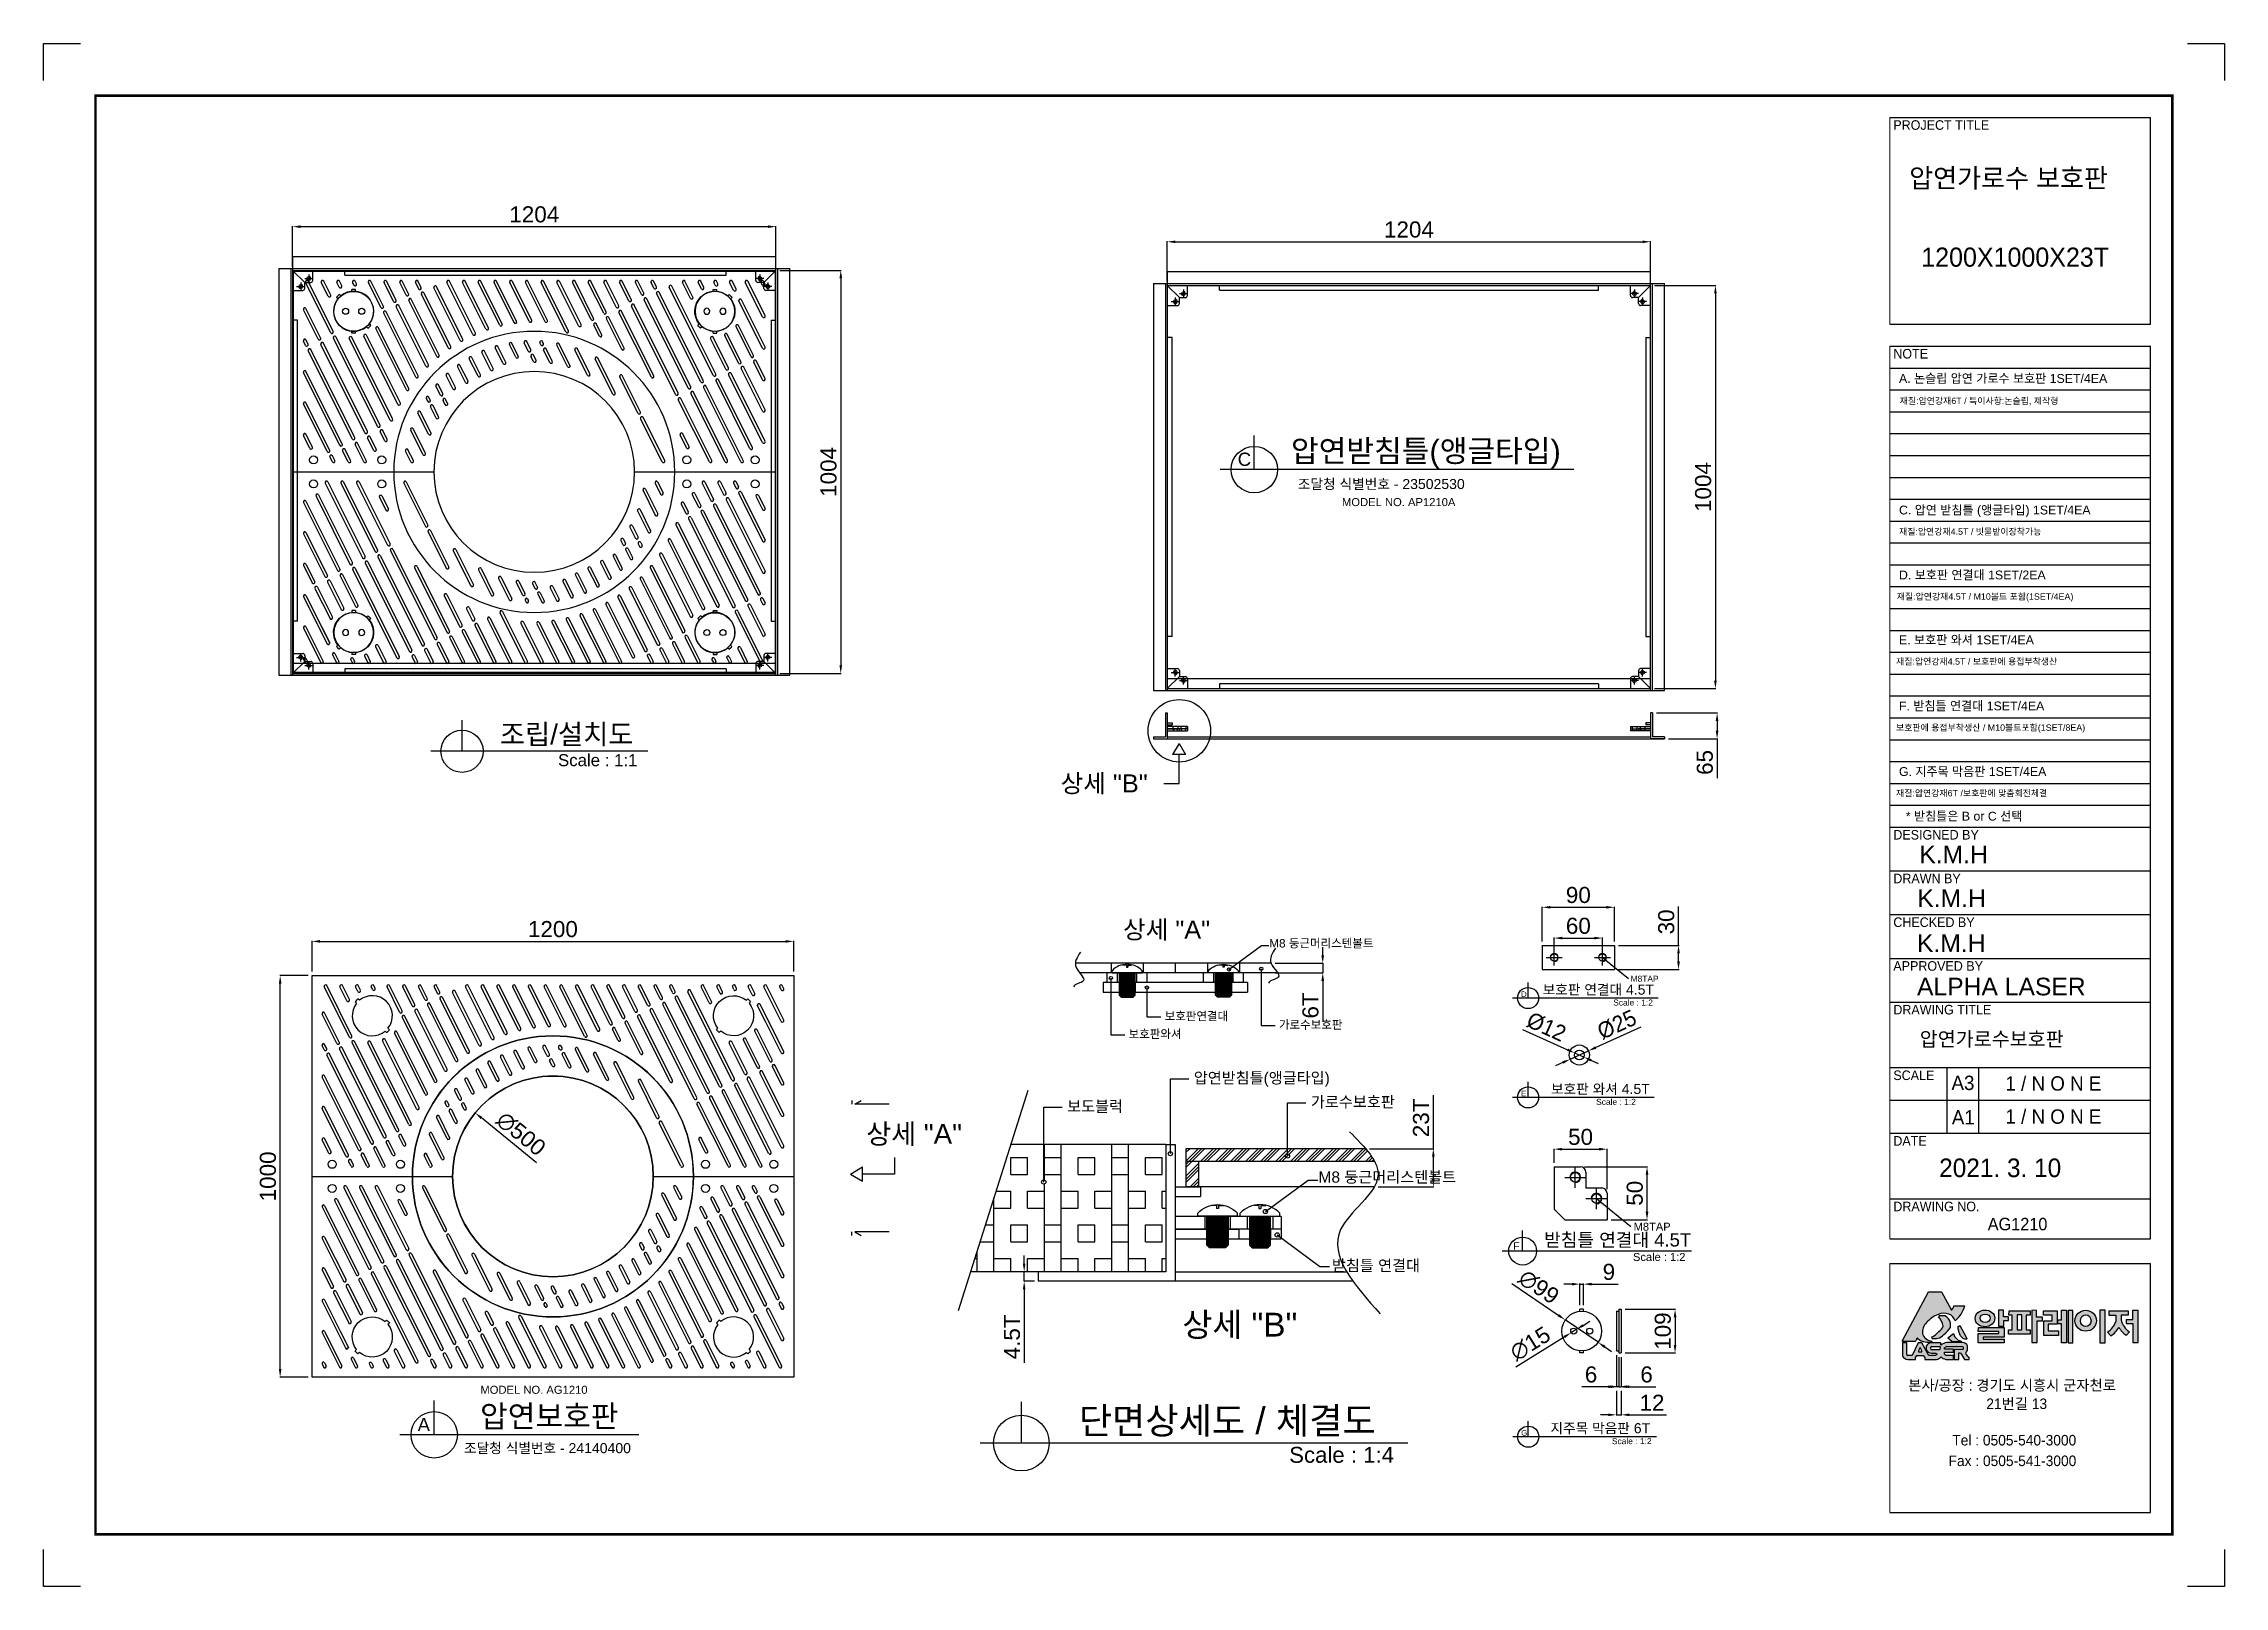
# Model space of a CAD drawing. Header units: millimetres. Extents: x 19476 to 24909, y -18022 to -14180.
import ezdxf
from ezdxf.enums import TextEntityAlignment as Align

# ---------------------------------------------------------------- set-up
doc = ezdxf.new("R2010")
doc.units = ezdxf.units.MM
doc.layers.add('LAYOUT', color=7, linetype='Continuous')
doc.layers.add('TEXT', color=7, linetype='Continuous')
doc.styles.add('H', font='')
doc.styles.get("Standard").update_dxf_attribs({"font": 'arial.ttf'})
doc.styles.get('H').set_extended_font_data('Dotum')
doc.dimstyles.new('ISO-25', dxfattribs={"dimtxt": 40, "dimasz": 20, "dimexe": 1.25, "dimexo": 10, "dimgap": 10, "dimtad": 1, "dimdec": 0, "dimtxsty": 'Standard', "dimcen": 2.5, "dimclrd": 3, "dimclre": 3, "dimclrt": 3, "dimadec": 0, "dimazin": 0, "dimtfac": 1, "dimtdec": 0, "dimtmove": 0, "dimatfit": 3, "dimfxl": 1, "dimarcsym": 0})

msp = doc.modelspace()

# ---------------------------------------------------------------- texts
at = {"style": 'H'}
for s, height, p in [('PROJECT TITLE', 23.822, (24084.3, -14394.9)), ('압연가로수 보호판', 47.64, (24123.7, -14538.8)), ('1200X1000X23T', 47.644, (24153.9, -14735.8)), ('NOTE', 23.82, (24084.3, -14964.5)), ('DESIGNED BY', 23.822, (24084.3, -16162.4)), ('DRAWN BY', 23.82, (24084.3, -16271.3)), ('CHECKED BY', 23.82, (24084.3, -16380.2)), ('APPROVED BY', 23.822, (24084.3, -16489.1)), ('DRAWING TITLE', 23.822, (24084.3, -16598)), ('압연가로수보호판', 35.73, (24150.1, -16677.1)), ('SCALE', 23.82, (24084.3, -16761.4)), ('A3', 35.73, (24229.2, -16786.2)), ('1 / N O N E', 35.733, (24363.6, -16787.7)), ('A1', 35.73, (24230.1, -16872)), ('1 / N O N E', 35.733, (24363.6, -16870.1)), ('DATE', 23.82, (24084.3, -16924.7)), ('2021. 3. 10', 46.453, (24198.5, -17003.2)), ('DRAWING NO.', 23.822, (24084.3, -17088.1)), ('AG1210', 30.97, (24319.5, -17135.5)), ('본사/공장 : 경기도 시흥시 군자천로', 26.204, (24121.4, -17534.6)), ('21번길 13', 26.2, (24316, -17580.6)), ('Tel : 0505-540-3000', 26.204, (24231.3, -17671.4)), ('Fax : 0505-541-3000', 26.204, (24221.9, -17722.7))]:
    msp.add_text(s, height=height, dxfattribs=at).set_placement(p)
for s, height, p in [('A. 논슬립 압연 가로수 보호판 1SET/4EA', 22, (24098.4, -15025.1)), ('재질:압연강재6T / 특이사항:논슬립, 제작형', 15.84, (24100.2, -15077.8)), ('C', 33, (22451, -15231.8)), ('조달청 식별번호 - 23502530', 25, (22600.8, -15289.5)), ('MODEL NO. AP1210A', 20, (22710.7, -15332)), ('C. 압연 받침틀 (앵글타입) 1SET/4EA', 22, (24098.4, -15352.8)), ('재질:압연강재4.5T / 빗물받이장착가능', 15.84, (24098.6, -15403.5)), ('D. 보호판 연결대 1SET/2EA', 22, (24098.4, -15514.5)), (' 재질:압연강재4.5T / M10볼트 포함(1SET/4EA)', 15.84, (24086.7, -15565.2)), ('E. 보호판 와셔 1SET/4EA', 22, (24098.4, -15676.1)), ('재질:압연강재4.5T / 보호판에 용접부착생산', 15.84, (24091.2, -15726.8)), ('F. 받침틀 연결대 1SET/4EA', 22, (24098.4, -15840.7)), ('  보호판에 용접부착생산 / M10볼트포함(1SET/8EA)', 15.84, (24078.7, -15891.5)), ('G. 지주목 막음판 1SET/4EA', 22, (24098.4, -16004.1)), ('  재질:압연강재6T /보호판에 맞춤회전체결', 15.84, (24078.7, -16054.8)), ('  * 받침틀은 B or C 선택', 22, (24098.4, -16115.2)), ('K.M.H', 44, (24149.1, -16221.3)), ('K.M.H', 44, (24144.1, -16330.6)), ('M8 둥근머리스텐볼트', 21, (22529.5, -16431.2)), ('K.M.H', 44, (24143.3, -16442.4)), ('M8TAP', 15, (23429.7, -16516.6)), ('ALPHA LASER', 44, (24143.3, -16550.5)), ('D', 14, (23156.8, -16554.6)), ('보호판연결대', 21, (22269, -16612.6)), ('가로수보호판', 21, (22553.7, -16634)), ('보호판와셔', 21, (22179.1, -16657.1)), ('E', 14, (23156.8, -16802)), ('MODEL NO. AG1210', 20, (20564.1, -17542.7)), ('A', 33, (20407.8, -17635.7)), ('조달청 식별번호 - 24140400', 25, (20523.5, -17690.5))]:
    msp.add_text(s, height=height).set_placement(p)
at = {"color": 4}
for s, height, p in [('상세 "B"', 45, (22009.7, -16045.1)), ('상세 "A"', 45, (22165.2, -16409.1)), ('상세 "A"', 49.5, (21525.4, -16920.1))]:
    msp.add_text(s, height=height, dxfattribs=at).set_placement(p)
at = {"layer": 'TEXT'}
for s, height, p in [('압연받침틀(앵글타입)', 55, (22919.7, -15222.1)), ('조립/설치도', 50, (20779.1, -15925.3)), ('보호판 연결대 4.5T', 25, (23349.4, -16548.6)), ('보호판 와셔 4.5T', 25, (23354.5, -16796)), ('압연보호판', 55, (20735.8, -17626))]:
    msp.add_text(s, height=height, dxfattribs=at).set_placement(p, align=Align.CENTER)
for s, height, p in [('Scale : 1:1', 30, (20757.5, -15979.7)), ('Scale : 1:2', 15, (23386.4, -16575.8)), ('Scale : 1:2', 15, (23343.8, -16823.2))]:
    msp.add_text(s, height=height, dxfattribs=at).set_placement(p)

# ---------------------------------------------------------------- blocks, each defined once
blk = doc.blocks.new('*D5')
at = {"color": 3, "lineweight": -2, "transparency": 16777216}
for p, q in [((23209.5, -16416.1), (23209.5, -16329.8)), ((23229.5, -16331.1), (23369.5, -16331.1)), ((23389.5, -16416.1), (23389.5, -16329.8))]:
    blk.add_line(p, q, dxfattribs=at)
at = {"color": 3, "transparency": 16777216}
for points in [[(23229.5, -16327.8), (23229.5, -16334.4), (23209.5, -16331.1)], [(23369.5, -16327.8), (23369.5, -16334.4), (23389.5, -16331.1)]]:
    blk.add_solid(points, dxfattribs=at)
at = {"layer": 'Defpoints', "color": 0, "transparency": 16777216}
for p in [(23389.5, -16331.1), (23209.5, -16426.1), (23389.5, -16426.1)]:
    blk.add_point(p, dxfattribs=at)
at = {"color": 3, "transparency": 16777216, "insert": (23299.5, -16300.7), "char_height": 40, "attachment_point": 5}
blk.add_mtext('90', dxfattribs=at)
blk = doc.blocks.new('*D6')
at = {"color": 3, "lineweight": -2, "transparency": 16777216}
for p, q in [((23549.2, -16426.1), (23549.2, -16329)), ((23399.5, -16426.1), (23550.4, -16426.1)), ((23549.2, -16466.1), (23549.2, -16446.1)), ((23399.5, -16486.1), (23550.4, -16486.1))]:
    blk.add_line(p, q, dxfattribs=at)
at = {"color": 3, "transparency": 16777216}
for points in [[(23545.8, -16446.1), (23552.5, -16446.1), (23549.2, -16426.1)], [(23545.8, -16466.1), (23552.5, -16466.1), (23549.2, -16486.1)]]:
    blk.add_solid(points, dxfattribs=at)
at = {"layer": 'Defpoints', "color": 0, "transparency": 16777216}
for p in [(23389.5, -16426.1), (23549.2, -16426.1), (23389.5, -16486.1)]:
    blk.add_point(p, dxfattribs=at)
at = {"color": 3, "transparency": 16777216, "insert": (23518.7, -16367.5), "char_height": 40, "attachment_point": 5, "rotation": 90}
blk.add_mtext('30', dxfattribs=at)
blk = doc.blocks.new('*D7')
at = {"color": 3, "lineweight": -2, "transparency": 16777216}
for p, q in [((23455, -16629.3), (23342.9, -16680.4)), ((23261, -16717.7), (23242.8, -16726)), ((23279.2, -16709.4), (23324.7, -16688.7))]:
    blk.add_line(p, q, dxfattribs=at)
at = {"color": 3, "transparency": 16777216}
for points in [[(23341.5, -16677.3), (23344.3, -16683.4), (23324.7, -16688.7)], [(23259.6, -16714.6), (23262.4, -16720.7), (23279.2, -16709.4)]]:
    blk.add_solid(points, dxfattribs=at)
at = {"layer": 'Defpoints', "color": 0, "transparency": 16777216}
for p in [(23279.2, -16709.4), (23324.7, -16688.7)]:
    blk.add_point(p, dxfattribs=at)
at = {"color": 3, "transparency": 16777216, "insert": (23395.6, -16623.4), "char_height": 40, "attachment_point": 5, "rotation": 24.4839}
blk.add_mtext('{\\fMS PGothic|b0|i0|c129|p34;%%C25}', dxfattribs=at)
blk = doc.blocks.new('*D8')
at = {"color": 3, "lineweight": -2, "transparency": 16777216}
for p, q in [((23160.6, -16635.1), (23272.8, -16685.8)), ((23312.9, -16704), (23291, -16694.1)), ((23331.1, -16712.2), (23349.3, -16720.5))]:
    blk.add_line(p, q, dxfattribs=at)
at = {"color": 3, "transparency": 16777216}
for points in [[(23274.2, -16682.8), (23271.4, -16688.9), (23291, -16694.1)], [(23332.5, -16709.2), (23329.7, -16715.3), (23312.9, -16704)]]:
    blk.add_solid(points, dxfattribs=at)
at = {"layer": 'Defpoints', "color": 0, "transparency": 16777216}
for p in [(23291, -16694.1), (23312.9, -16704)]:
    blk.add_point(p, dxfattribs=at)
at = {"color": 3, "transparency": 16777216, "insert": (23219.9, -16629), "char_height": 40, "attachment_point": 5, "rotation": 335.6577}
blk.add_mtext('{\\fMS PGothic|b0|i0|c129|p34;%%C12}', dxfattribs=at)
blk = doc.blocks.new('*D9')
at = {"color": 3, "lineweight": -2, "transparency": 16777216}
for p, q in [((23239.5, -16446.1), (23239.5, -16406.5)), ((23259.5, -16407.8), (23339.5, -16407.8)), ((23359.5, -16446.1), (23359.5, -16406.5))]:
    blk.add_line(p, q, dxfattribs=at)
at = {"color": 3, "transparency": 16777216}
for points in [[(23259.5, -16404.5), (23259.5, -16411.1), (23239.5, -16407.8)], [(23339.5, -16404.5), (23339.5, -16411.1), (23359.5, -16407.8)]]:
    blk.add_solid(points, dxfattribs=at)
at = {"layer": 'Defpoints', "color": 0, "transparency": 16777216}
for p in [(23359.5, -16407.8), (23239.5, -16456.1), (23359.5, -16456.1)]:
    blk.add_point(p, dxfattribs=at)
at = {"color": 3, "transparency": 16777216, "insert": (23299.5, -16377.4), "char_height": 40, "attachment_point": 5}
blk.add_mtext('60', dxfattribs=at)
blk = doc.blocks.new('A$C36924EFD')
for p, q in [((0, 45), (0, -45)), ((0, 45), (6, 45)), ((6, -45), (6, 45)), ((0, -45), (6, -45))]:
    blk.add_line(p, q)
blk = doc.blocks.new('*D10')
at = {"color": 3, "lineweight": -2, "transparency": 16777216}
for p, q in [((22662.8, -16450.6), (22662.8, -16430.6)), ((22544.2, -16470.6), (22664, -16470.6)), ((22544.2, -16494.6), (22664, -16494.6)), ((22662.8, -16470.6), (22662.8, -16494.6)), ((22662.8, -16514.6), (22662.8, -16616.6))]:
    blk.add_line(p, q, dxfattribs=at)
at = {"color": 3, "transparency": 16777216}
for points in [[(22659.4, -16450.6), (22666.1, -16450.6), (22662.8, -16470.6)], [(22659.4, -16514.6), (22666.1, -16514.6), (22662.8, -16494.6)]]:
    blk.add_solid(points, dxfattribs=at)
at = {"layer": 'Defpoints', "color": 0, "transparency": 16777216}
for p in [(22534.2, -16470.6), (22534.2, -16494.6), (22662.8, -16494.6)]:
    blk.add_point(p, dxfattribs=at)
at = {"color": 3, "transparency": 16777216, "insert": (22632.3, -16575.6), "char_height": 40, "attachment_point": 5, "rotation": 90}
blk.add_mtext('6T', dxfattribs=at)
blk = doc.blocks.new('A$C5731754A')
at = {"color": 1}
for p, q in [((-37.5, 0), (-37.5, 5.7)), ((-37.5, 0), (37.5, 0)), ((-20, 0), (-20, -55)), ((-20, 0), (20, 0)), ((-11.2, 19.7), (-11.2, 20.5)), ((-1.9, 19.7), (-11.2, 19.7)), ((-1.9, 19.7), (-1.9, 14.1)), ((-1.9, 14.1), (1.9, 14.1)), ((1.9, 19.7), (1.9, 14.1)), ((1.9, 19.7), (11.2, 19.7)), ((11.2, 19.7), (11.2, 20.5)), ((20, -55), (20, 0)), ((37.5, 0), (37.5, 5.7)), ((-20, -2.5), (20, -2.5)), ((-20, -5), (20, -5)), ((-20, -7.5), (20, -7.5)), ((-20, -7.5), (20, -7.5)), ((-20, -10), (20, -10)), ((-20, -12.5), (20, -12.5)), ((-20, -12.5), (20, -12.5)), ((-20, -15), (20, -15)), ((-20, -17.5), (20, -17.5)), ((-20, -17.5), (20, -17.5)), ((-20, -20), (20, -20)), ((-20, -22.5), (20, -22.5)), ((-20, -22.5), (20, -22.5)), ((-20, -25), (20, -25)), ((-20, -27.5), (20, -27.5)), ((-20, -27.5), (20, -27.5)), ((-20, -30), (20, -30)), ((-20, -32.5), (20, -32.5)), ((-20, -35), (20, -35)), ((-20, -37.5), (20, -37.5)), ((-20, -40), (20, -40)), ((-20, -42.5), (20, -42.5)), ((-20, -45), (20, -45)), ((-20, -47.5), (20, -47.5)), ((-20, -50), (20, -50)), ((-20, -52.5), (20, -52.5)), ((-15, -60), (-20, -55)), ((-20, -55), (20, -55)), ((-17.5, -57.5), (17.5, -57.5)), ((-15, -60), (15, -60)), ((20, -55), (15, -60))]:
    blk.add_line(p, q, dxfattribs=at)
blk.add_arc((0, -30.4), 52, 43.8928, 136.1072, dxfattribs=at)
blk = doc.blocks.new('*D24')
at = {"color": 3, "lineweight": -2, "transparency": 16777216}
for p, q in [((22275.5, -14772.5), (22275.5, -14672.5)), ((22295.5, -14673.8), (23459.5, -14673.8)), ((23479.5, -14772.5), (23479.5, -14672.5))]:
    blk.add_line(p, q, dxfattribs=at)
at = {"color": 3, "transparency": 16777216}
for points in [[(22295.5, -14670.5), (22295.5, -14677.1), (22275.5, -14673.8)], [(23459.5, -14670.5), (23459.5, -14677.1), (23479.5, -14673.8)]]:
    blk.add_solid(points, dxfattribs=at)
at = {"layer": 'Defpoints', "color": 0, "transparency": 16777216}
for p in [(23479.5, -14673.8), (22275.5, -14782.5), (23479.5, -14782.5)]:
    blk.add_point(p, dxfattribs=at)
at = {"color": 3, "transparency": 16777216, "insert": (22877.5, -14643.4), "char_height": 40, "attachment_point": 5}
blk.add_mtext('1204', dxfattribs=at)
blk = doc.blocks.new('*D25')
at = {"color": 3, "lineweight": -2, "transparency": 16777216}
for p, q in [((23489.5, -14782.5), (23642.3, -14782.5)), ((23641.1, -14802.5), (23641.1, -15766.5)), ((23489.5, -15786.5), (23642.3, -15786.5))]:
    blk.add_line(p, q, dxfattribs=at)
at = {"color": 3, "transparency": 16777216}
for points in [[(23637.7, -14802.5), (23644.4, -14802.5), (23641.1, -14782.5)], [(23637.7, -15766.5), (23644.4, -15766.5), (23641.1, -15786.5)]]:
    blk.add_solid(points, dxfattribs=at)
at = {"layer": 'Defpoints', "color": 0, "transparency": 16777216}
for p in [(23479.5, -14782.5), (23479.5, -15786.5), (23641.1, -15786.5)]:
    blk.add_point(p, dxfattribs=at)
at = {"color": 3, "transparency": 16777216, "insert": (23610.6, -15284.5), "char_height": 40, "attachment_point": 5, "rotation": 90}
blk.add_mtext('1004', dxfattribs=at)
blk = doc.blocks.new('A$C2E731E15')
at = {"color": 1}
for p, q in [((-10, 0), (10, 0)), ((0, -10), (0, 10))]:
    blk.add_line(p, q, dxfattribs=at)
blk.add_circle((0, 0), 4.5)
at = {"color": 4}
blk.add_arc((0, 0), 5, 270, 180, dxfattribs=at)
blk = doc.blocks.new('A$C600E4CCD')
for p, q in [((0, 6), (0, 0)), ((50, 6), (0, 6)), ((50, 0), (0, 0)), ((50, 6), (50, 0))]:
    blk.add_line(p, q)
at = {"color": 2}
for p, q in [((14, 6), (14, 0)), ((26, 6), (26, 0)), ((34, 6), (34, 0)), ((46, 6), (46, 0))]:
    blk.add_line(p, q, dxfattribs=at)
blk = doc.blocks.new('*D27')
at = {"color": 3, "lineweight": -2, "transparency": 16777216}
for p, q in [((20096.4, -14734.9), (20096.4, -14634.9)), ((20116.4, -14636.1), (21280.4, -14636.1)), ((21300.4, -14734.9), (21300.4, -14634.9))]:
    blk.add_line(p, q, dxfattribs=at)
at = {"color": 3, "transparency": 16777216}
for points in [[(20116.4, -14632.8), (20116.4, -14639.4), (20096.4, -14636.1)], [(21280.4, -14632.8), (21280.4, -14639.4), (21300.4, -14636.1)]]:
    blk.add_solid(points, dxfattribs=at)
at = {"layer": 'Defpoints', "color": 0, "transparency": 16777216}
for p in [(21300.4, -14636.1), (20096.4, -14744.9), (21300.4, -14744.9)]:
    blk.add_point(p, dxfattribs=at)
at = {"color": 3, "transparency": 16777216, "insert": (20698.4, -14605.7), "char_height": 40, "attachment_point": 5}
blk.add_mtext('1204', dxfattribs=at)
blk = doc.blocks.new('*D29')
at = {"color": 3, "lineweight": -2, "transparency": 16777216}
for p, q in [((21310.4, -14744.9), (21463.2, -14744.9)), ((21462, -14764.9), (21462, -15728.9)), ((21310.4, -15748.9), (21463.2, -15748.9))]:
    blk.add_line(p, q, dxfattribs=at)
at = {"color": 3, "transparency": 16777216}
for points in [[(21458.7, -14764.9), (21465.3, -14764.9), (21462, -14744.9)], [(21458.7, -15728.9), (21465.3, -15728.9), (21462, -15748.9)]]:
    blk.add_solid(points, dxfattribs=at)
at = {"layer": 'Defpoints', "color": 0, "transparency": 16777216}
for p in [(21300.4, -14744.9), (21300.4, -15748.9), (21462, -15748.9)]:
    blk.add_point(p, dxfattribs=at)
at = {"color": 3, "transparency": 16777216, "insert": (21431.6, -15246.9), "char_height": 40, "attachment_point": 5, "rotation": 90}
blk.add_mtext('1004', dxfattribs=at)
blk = doc.blocks.new('*D11')
at = {"color": 3, "lineweight": -2, "transparency": 16777216}
for p, q in [((16880.3, -24788.6), (16997.3, -24868.4)), ((17095.6, -24935.4), (17013.8, -24879.6)), ((17112.1, -24946.7), (17128.6, -24958))]:
    blk.add_line(p, q, dxfattribs=at)
at = {"color": 3, "transparency": 16777216}
for points in [[(16999.2, -24865.6), (16995.4, -24871.1), (17013.8, -24879.6)], [(17114, -24944), (17110.2, -24949.5), (17095.6, -24935.4)]]:
    blk.add_solid(points, dxfattribs=at)
at = {"layer": 'Defpoints', "color": 0, "transparency": 16777216}
for p in [(17013.8, -24879.6), (17095.6, -24935.4)]:
    blk.add_point(p, dxfattribs=at)
at = {"color": 3, "transparency": 16777216, "insert": (16947.7, -24797.7), "char_height": 40, "attachment_point": 5, "rotation": 325.6971}
blk.add_mtext('∅99', dxfattribs=at)
blk = doc.blocks.new('*D12')
at = {"color": 3, "lineweight": -2, "transparency": 16777216}
for p, q in [((17058.1, -24893.1), (17075.1, -24882.5)), ((16890.7, -24996.7), (17011.3, -24922)), ((17041.1, -24903.6), (17028.3, -24911.5))]:
    blk.add_line(p, q, dxfattribs=at)
at = {"color": 3, "transparency": 16777216}
for points in [[(17009.6, -24919.2), (17013.1, -24924.8), (17028.3, -24911.5)], [(17056.3, -24890.2), (17059.8, -24895.9), (17041.1, -24903.6)]]:
    blk.add_solid(points, dxfattribs=at)
at = {"layer": 'Defpoints', "color": 0, "transparency": 16777216}
for p in [(17028.3, -24911.5), (17041.1, -24903.6)]:
    blk.add_point(p, dxfattribs=at)
at = {"color": 3, "transparency": 16777216, "insert": (16926.5, -24938.8), "char_height": 40, "attachment_point": 5, "rotation": 31.7725}
blk.add_mtext('∅15', dxfattribs=at)
blk = doc.blocks.new('*D13')
at = {"color": 3, "lineweight": -2, "transparency": 16777216}
for p, q in [((17030.2, -24790.5), (17010.2, -24790.5)), ((17050.2, -24843), (17050.2, -24789.2)), ((17050.2, -24790.5), (17059.2, -24790.5)), ((17059.2, -24843), (17059.2, -24789.2)), ((17079.2, -24790.5), (17145.5, -24790.5))]:
    blk.add_line(p, q, dxfattribs=at)
at = {"color": 3, "transparency": 16777216}
for points in [[(17030.2, -24787.2), (17030.2, -24793.8), (17050.2, -24790.5)], [(17079.2, -24787.2), (17079.2, -24793.8), (17059.2, -24790.5)]]:
    blk.add_solid(points, dxfattribs=at)
at = {"layer": 'Defpoints', "color": 0, "transparency": 16777216}
for p in [(17059.2, -24790.5), (17050.2, -24853), (17059.2, -24853)]:
    blk.add_point(p, dxfattribs=at)
at = {"color": 3, "transparency": 16777216, "insert": (17122.4, -24760.1), "char_height": 40, "attachment_point": 5}
blk.add_mtext('9', dxfattribs=at)
blk = doc.blocks.new('*D14')
at = {"color": 3, "lineweight": -2, "transparency": 16777216}
for p, q in [((17163.1, -24853), (17288.5, -24853)), ((17287.2, -24873), (17287.2, -24942)), ((17163.1, -24962), (17288.5, -24962))]:
    blk.add_line(p, q, dxfattribs=at)
at = {"color": 3, "transparency": 16777216}
for points in [[(17283.9, -24873), (17290.5, -24873), (17287.2, -24853)], [(17283.9, -24942), (17290.5, -24942), (17287.2, -24962)]]:
    blk.add_solid(points, dxfattribs=at)
at = {"layer": 'Defpoints', "color": 0, "transparency": 16777216}
for p in [(17153.1, -24853), (17153.1, -24962), (17287.2, -24962)]:
    blk.add_point(p, dxfattribs=at)
at = {"color": 3, "transparency": 16777216, "insert": (17256.8, -24907.5), "char_height": 40, "attachment_point": 5, "rotation": 90}
blk.add_mtext('109', dxfattribs=at)
blk = doc.blocks.new('*D15')
at = {"color": 3, "lineweight": -2, "transparency": 16777216}
for p, q in [((17147.1, -24972), (17147.1, -25047.3)), ((17153.1, -24972), (17153.1, -25047.3)), ((17127.1, -25046), (17107.1, -25046)), ((17147.1, -25046), (17153.1, -25046)), ((17173.1, -25046), (17239.5, -25046))]:
    blk.add_line(p, q, dxfattribs=at)
at = {"color": 3, "transparency": 16777216}
for points in [[(17127.1, -25042.7), (17127.1, -25049.3), (17147.1, -25046)], [(17173.1, -25042.7), (17173.1, -25049.3), (17153.1, -25046)]]:
    blk.add_solid(points, dxfattribs=at)
at = {"layer": 'Defpoints', "color": 0, "transparency": 16777216}
for p in [(17147.1, -24962), (17153.1, -24962), (17153.1, -25046)]:
    blk.add_point(p, dxfattribs=at)
at = {"color": 3, "transparency": 16777216, "insert": (17216.3, -25015.6), "char_height": 40, "attachment_point": 5}
blk.add_mtext('6', dxfattribs=at)
blk = doc.blocks.new('*D16')
at = {"color": 3, "lineweight": -2, "transparency": 16777216}
for p, q in [((17141.1, -24967), (17141.1, -25047.3)), ((17147.1, -24972), (17147.1, -25047.3)), ((17121.1, -25046), (17054.7, -25046)), ((17147.1, -25046), (17141.1, -25046)), ((17167.1, -25046), (17187.1, -25046))]:
    blk.add_line(p, q, dxfattribs=at)
at = {"color": 3, "transparency": 16777216}
for points in [[(17121.1, -25042.7), (17121.1, -25049.3), (17141.1, -25046)], [(17167.1, -25042.7), (17167.1, -25049.3), (17147.1, -25046)]]:
    blk.add_solid(points, dxfattribs=at)
at = {"layer": 'Defpoints', "color": 0, "transparency": 16777216}
for p in [(17141.1, -24957), (17147.1, -24962), (17141.1, -25046)]:
    blk.add_point(p, dxfattribs=at)
at = {"color": 3, "transparency": 16777216, "insert": (17077.9, -25015.6), "char_height": 40, "attachment_point": 5}
blk.add_mtext('6', dxfattribs=at)
blk = doc.blocks.new('*D17')
at = {"color": 3, "lineweight": -2, "transparency": 16777216}
for p, q in [((17141.1, -25056), (17141.1, -25117.3)), ((17153.1, -25056), (17153.1, -25117.3)), ((17121.1, -25116), (17101.1, -25116)), ((17141.1, -25116), (17153.1, -25116)), ((17173.1, -25116), (17266.2, -25116))]:
    blk.add_line(p, q, dxfattribs=at)
at = {"color": 3, "transparency": 16777216}
for points in [[(17121.1, -25112.7), (17121.1, -25119.3), (17141.1, -25116)], [(17173.1, -25112.7), (17173.1, -25119.3), (17153.1, -25116)]]:
    blk.add_solid(points, dxfattribs=at)
at = {"layer": 'Defpoints', "color": 0, "transparency": 16777216}
for p in [(17141.1, -25046), (17153.1, -25046), (17153.1, -25116)]:
    blk.add_point(p, dxfattribs=at)
at = {"color": 3, "transparency": 16777216, "insert": (17229.7, -25085.9), "char_height": 40, "attachment_point": 5}
blk.add_mtext('12', dxfattribs=at)
blk = doc.blocks.new('*D45')
at = {"color": 3, "lineweight": -2, "transparency": 16777216}
blk.add_line((20704, -16967.9), (20566.7, -16855.8), dxfattribs=at)
at = {"color": 3, "transparency": 16777216}
blk.add_solid([(20568.8, -16853.2), (20564.6, -16858.3), (20551.2, -16843.1)], dxfattribs=at)
at = {"layer": 'Defpoints', "color": 0, "transparency": 16777216}
for p in [(20551.2, -16843.1), (20938.5, -17159.4)]:
    blk.add_point(p, dxfattribs=at)
at = {"color": 3, "transparency": 16777216, "insert": (20665.2, -16895.5), "char_height": 40, "attachment_point": 5, "rotation": 320.7579}
blk.add_mtext('∅500', dxfattribs=at)
blk = doc.blocks.new('*D44')
at = {"color": 3, "lineweight": -2, "transparency": 16777216}
for p, q in [((20144.8, -16491.3), (20144.8, -16414.8)), ((20164.8, -16416), (21324.8, -16416)), ((21344.8, -16491.3), (21344.8, -16414.8))]:
    blk.add_line(p, q, dxfattribs=at)
at = {"color": 3, "transparency": 16777216}
for points in [[(20164.8, -16412.7), (20164.8, -16419.4), (20144.8, -16416)], [(21324.8, -16419.4), (21324.8, -16412.7), (21344.8, -16416)]]:
    blk.add_solid(points, dxfattribs=at)
at = {"layer": 'Defpoints', "color": 0, "transparency": 16777216}
for p in [(21344.8, -16416), (20144.8, -16501.3), (21344.8, -16501.3)]:
    blk.add_point(p, dxfattribs=at)
at = {"color": 3, "transparency": 16777216, "insert": (20744.8, -16385.6), "char_height": 40, "attachment_point": 5}
blk.add_mtext('1200', dxfattribs=at)
blk = doc.blocks.new('*D46')
at = {"color": 3, "lineweight": -2, "transparency": 16777216}
for p, q in [((20134.8, -16501.3), (20064.1, -16501.3)), ((20065.3, -17481.3), (20065.3, -16521.3)), ((20134.8, -17501.3), (20064.1, -17501.3))]:
    blk.add_line(p, q, dxfattribs=at)
at = {"color": 3, "transparency": 16777216}
for points in [[(20068.6, -16521.3), (20062, -16521.3), (20065.3, -16501.3)], [(20062, -17481.3), (20068.6, -17481.3), (20065.3, -17501.3)]]:
    blk.add_solid(points, dxfattribs=at)
at = {"layer": 'Defpoints', "color": 0, "transparency": 16777216}
for p in [(20065.3, -16501.3), (20144.8, -16501.3), (20144.8, -17501.3)]:
    blk.add_point(p, dxfattribs=at)
at = {"color": 3, "transparency": 16777216, "insert": (20034.9, -17001.3), "char_height": 40, "attachment_point": 5, "rotation": 90}
blk.add_mtext('1000', dxfattribs=at)
blk = doc.blocks.new('A$C6562381F')
for p, q in [((4.5, 54.5), (-4.5, 54.5)), ((-4.5, 49.3), (-4.5, 54.5)), ((4.5, 49.3), (4.5, 54.5)), ((-4.5, -54.5), (-4.5, -49.3)), ((4.5, -54.5), (4.5, -49.3)), ((4.5, -54.5), (-4.5, -54.5))]:
    blk.add_line(p, q)
for centre, radius in [((0, 0), 49.5), ((-20, 0), 7.5), ((20, 0), 7.5)]:
    blk.add_circle(centre, radius)
blk = doc.blocks.new('*D22')
at = {"color": 3, "lineweight": -2}
for p, q in [((23494, -15847), (23646.5, -15847)), ((23524, -15911.5), (23646.5, -15911.5)), ((23645.3, -15867), (23645.3, -15891.5)), ((23645.3, -15911.5), (23645.3, -16009.3))]:
    blk.add_line(p, q, dxfattribs=at)
at = {"color": 3}
for points in [[(23648.6, -15867), (23641.9, -15867), (23645.3, -15847)], [(23641.9, -15891.5), (23648.6, -15891.5), (23645.3, -15911.5)]]:
    blk.add_solid(points, dxfattribs=at)
at = {"layer": 'Defpoints', "color": 0}
for p in [(23484, -15847), (23514, -15911.5), (23645.3, -15911.5)]:
    blk.add_point(p, dxfattribs=at)
at = {"color": 3, "insert": (23614.8, -15970.4), "char_height": 40, "attachment_point": 5, "rotation": 90}
blk.add_mtext('65', dxfattribs=at)
blk = doc.blocks.new('A$C723E4715')
blk.add_blockref('A$C5731754A', (0, 48))
blk = doc.blocks.new('*D38')
at = {"color": 3, "lineweight": -2, "transparency": 16777216}
for p, q in [((747.4, 60.1), (747.4, 95.1)), ((767.4, 93.9), (859.4, 93.9)), ((879.4, -5.9), (879.4, 95.1))]:
    blk.add_line(p, q, dxfattribs=at)
at = {"color": 3, "transparency": 16777216}
for points in [[(767.4, 97.2), (767.4, 90.6), (747.4, 93.9)], [(859.4, 90.6), (859.4, 97.2), (879.4, 93.9)]]:
    blk.add_solid(points, dxfattribs=at)
at = {"layer": 'Defpoints', "color": 0, "transparency": 16777216}
for p in [(879.4, 93.9), (747.4, 50.1), (879.4, -15.9)]:
    blk.add_point(p, dxfattribs=at)
at = {"color": 3, "transparency": 16777216, "insert": (813.4, 124.3), "char_height": 40, "attachment_point": 5}
blk.add_mtext('50', dxfattribs=at)
blk = doc.blocks.new('*D39')
at = {"color": 3, "lineweight": -2, "transparency": 16777216}
for p, q in [((823.4, 50.1), (980.3, 50.1)), ((979, -61.9), (979, 30.1)), ((889.4, -81.9), (980.3, -81.9))]:
    blk.add_line(p, q, dxfattribs=at)
at = {"color": 3, "transparency": 16777216}
for points in [[(982.4, 30.1), (975.7, 30.1), (979, 50.1)], [(975.7, -61.9), (982.4, -61.9), (979, -81.9)]]:
    blk.add_solid(points, dxfattribs=at)
at = {"layer": 'Defpoints', "color": 0, "transparency": 16777216}
for p in [(813.4, 50.1), (979, 50.1), (879.4, -81.9)]:
    blk.add_point(p, dxfattribs=at)
at = {"color": 3, "transparency": 16777216, "insert": (948.6, -15.9), "char_height": 40, "attachment_point": 5, "rotation": 90}
blk.add_mtext('50', dxfattribs=at)
blk = doc.blocks.new('*D40')
at = {"color": 3, "lineweight": -2, "transparency": 16777216}
for p, q in [((-547, -211.2), (-574, -211.2)), ((-572.8, -191.2), (-572.8, -171.2)), ((-572.8, -235), (-572.8, -211.2)), ((-547, -235), (-574, -235)), ((-572.8, -255), (-572.8, -438.5))]:
    blk.add_line(p, q, dxfattribs=at)
at = {"color": 3, "transparency": 16777216}
for points in [[(-576.1, -191.2), (-569.5, -191.2), (-572.8, -211.2)], [(-569.5, -255), (-576.1, -255), (-572.8, -235)]]:
    blk.add_solid(points, dxfattribs=at)
at = {"layer": 'Defpoints', "color": 0, "transparency": 16777216}
for p in [(-572.8, -211.2), (-537, -211.2), (-537, -235)]:
    blk.add_point(p, dxfattribs=at)
at = {"color": 3, "transparency": 16777216, "insert": (-603.1, -373.6), "char_height": 40, "attachment_point": 5, "rotation": 90}
blk.add_mtext('4.5T', dxfattribs=at)
blk = doc.blocks.new('*D41')
at = {"color": 3, "lineweight": -2, "transparency": 16777216}
for p, q in [((446.6, 95), (446.6, 228.6)), ((287.9, 95), (447.8, 95)), ((446.6, 20), (446.6, 75)), ((309.4, 0), (447.8, 0))]:
    blk.add_line(p, q, dxfattribs=at)
at = {"color": 3, "transparency": 16777216}
for points in [[(449.9, 75), (443.2, 75), (446.6, 95)], [(443.2, 20), (449.9, 20), (446.6, 0)]]:
    blk.add_solid(points, dxfattribs=at)
at = {"layer": 'Defpoints', "color": 0, "transparency": 16777216}
for p in [(277.9, 95), (446.6, 95), (299.4, 0)]:
    blk.add_point(p, dxfattribs=at)
at = {"color": 3, "transparency": 16777216, "insert": (416.1, 171.8), "char_height": 40, "attachment_point": 5, "rotation": 90}
blk.add_mtext('23T', dxfattribs=at)
blk = doc.blocks.new('A$C25B221E0')
at = {"color": 1}
for p, q in [((-26.4, 0), (26.4, 0)), ((0, -26.4), (0, 26.4))]:
    blk.add_line(p, q, dxfattribs=at)
blk.add_line((0, 0), (85.3, -69.6))
blk.add_circle((0, 0), 11.9)
at = {"color": 4}
blk.add_arc((0, 0), 13.2, 270, 180, dxfattribs=at)
blk.add_text('M8TAP', height=19.8).set_placement((92.6, -79.9))
blk = doc.blocks.new('AG1210')
for p, q in [((17883.9, -17056.3), (17883.9, -16556.3)), ((17883.9, -16556.3), (19083.9, -16556.3)), ((19083.9, -16556.3), (19083.9, -17056.3)), ((17976.7, -16709.9), (17914, -16584.5)), ((17983, -16706.8), (17920.3, -16581.3)), ((17970.4, -16619.1), (17953.1, -16584.5)), ((17976.7, -16615.9), (17959.4, -16581.3)), ((17998.1, -16596.2), (17992.3, -16584.5)), ((18004.4, -16593), (17998.5, -16581.3)), ((18034.8, -16591.3), (18031.4, -16584.5)), ((18041.1, -16588.2), (18037.7, -16581.3)), ((18101.9, -16647.3), (18070.5, -16584.5)), ((18108.2, -16644.2), (18076.8, -16581.3)), ((18133.2, -16631.6), (18109.7, -16584.5)), ((18139.5, -16628.5), (18115.9, -16581.3)), ((18164.6, -16616), (18148.8, -16584.5)), ((18170.8, -16612.9), (18155.1, -16581.3)), ((18195.9, -16600.3), (18187.9, -16584.5)), ((18202.1, -16597.2), (18194.2, -16581.3)), ((18269.5, -16747.5), (18202.6, -16613.8)), ((18275.7, -16744.4), (18208.8, -16610.6)), ((18299.5, -16729.4), (18233.9, -16598.1)), ((18305.8, -16726.3), (18240.1, -16595)), ((18330.9, -16713.9), (18266.2, -16584.5)), ((18337.2, -16710.8), (18272.4, -16581.3)), ((18363.6, -16701.1), (18305.3, -16584.5)), ((18369.9, -16698), (18311.6, -16581.3)), ((18397.9, -16691.3), (18344.4, -16584.5)), ((18404.1, -16688.2), (18350.7, -16581.3)), ((18433.7, -16684.7), (18383.6, -16584.5)), ((18440, -16681.6), (18389.8, -16581.3)), ((18471.3, -16681.5), (18422.7, -16584.5)), ((18477.5, -16678.4), (18429, -16581.3)), ((18510.8, -16682.3), (18461.8, -16584.5)), ((18517, -16679.2), (18468.1, -16581.3)), ((18562.9, -16708.4), (18501, -16584.5)), ((18569.2, -16705.3), (18507.2, -16581.3)), ((18594.3, -16692.8), (18540.1, -16584.5)), ((18600.5, -16689.6), (18546.4, -16581.3)), ((18625.6, -16677.1), (18579.2, -16584.5)), ((18631.8, -16674), (18585.5, -16581.3)), ((18656.9, -16661.4), (18618.4, -16584.5)), ((18663.1, -16658.3), (18624.6, -16581.3)), ((18688.2, -16645.8), (18657.5, -16584.5)), ((18694.4, -16642.7), (18663.8, -16581.3)), ((18719.5, -16630.1), (18696.6, -16584.5)), ((18725.7, -16627), (18702.9, -16581.3)), ((18750.8, -16614.5), (18735.8, -16584.5)), ((18757, -16611.4), (18742, -16581.3)), ((18873.7, -16844.7), (18763.7, -16624.8)), ((18782.1, -16598.8), (18774.9, -16584.5)), ((18788.3, -16595.7), (18781.2, -16581.3)), ((18898.7, -16832.1), (18788.8, -16612.3)), ((18905, -16829), (18795, -16609.1)), ((18930, -16816.5), (18820.1, -16596.6)), ((18936.3, -16813.3), (18826.4, -16593.5)), ((18873, -16624.2), (18853.2, -16584.5)), ((18879.3, -16621.1), (18859.4, -16581.3)), ((18900.3, -16600.5), (18892.3, -16584.5)), ((18906.6, -16597.3), (18898.5, -16581.3)), ((18934.9, -16591.3), (18931.4, -16584.5)), ((18941.1, -16588.2), (18937.7, -16581.3)), ((18980.3, -16603.9), (18970.5, -16584.5)), ((18986.5, -16600.8), (18976.8, -16581.3)), ((19052.6, -16670.3), (19009.7, -16584.5)), ((19058.9, -16667.2), (19015.9, -16581.3)), ((19052.6, -16592.1), (19048.8, -16584.5)), ((19058.9, -16588.9), (19055.1, -16581.3)), ((17945.4, -16725.6), (17908.9, -16652.4)), ((17951.7, -16722.4), (17915.1, -16649.3)), ((18188.6, -16820.5), (18108.7, -16660.7)), ((18194.8, -16817.4), (18114.9, -16657.6)), ((18213.9, -16792.9), (18140, -16645.1)), ((18220.1, -16789.7), (18146.2, -16641.9)), ((18240.9, -16768.6), (18171.3, -16629.4)), ((18247.1, -16765.5), (18177.5, -16626.3)), ((18701.7, -16751.1), (18663.6, -16674.9)), ((18707.9, -16747.9), (18669.8, -16671.7)), ((18775.7, -16820.8), (18694.9, -16659.2)), ((18781.9, -16817.7), (18701.1, -16656.1)), ((18836.1, -16863.4), (18726.2, -16643.6)), ((18842.4, -16860.3), (18732.4, -16640.4)), ((18867.4, -16847.8), (18757.5, -16627.9)), ((19013.5, -16670.3), (18993.1, -16629.6)), ((19052.6, -16748.6), (18993.9, -16631.2)), ((19058.9, -16745.4), (19000.2, -16628.1)), ((17914.1, -16741.2), (17908.9, -16730.7)), ((17920.4, -16738.1), (17915.1, -16727.6)), ((18093.4, -16943.2), (17983.4, -16723.3)), ((18099.6, -16940.1), (17989.7, -16720.2)), ((18124.7, -16927.5), (18023.1, -16724.3)), ((18130.9, -16924.4), (18029.3, -16721.2)), ((18144.1, -16888.1), (18059.3, -16718.5)), ((18150.3, -16884.9), (18065.6, -16715.4)), ((18165.2, -16852), (18088.9, -16699.5)), ((18171.5, -16848.9), (18095.2, -16696.4)), ((18475.3, -16752.2), (18465.1, -16731.9)), ((18506.6, -16736.6), (18504.3, -16732)), ((18646.1, -16718.3), (18632.3, -16690.5)), ((18652.4, -16715.1), (18638.5, -16687.4)), ((18961.3, -16800.8), (18923.1, -16724.3)), ((18967.6, -16797.7), (18929.3, -16721.2)), ((18992.6, -16785.2), (18958.4, -16716.7)), ((18998.9, -16782), (18964.7, -16713.6)), ((19023.9, -16769.5), (18986.5, -16694.5)), ((19030.2, -16766.4), (18992.7, -16691.4)), ((18030.8, -16974.5), (17920.8, -16754.6)), ((18037, -16971.4), (17927.1, -16751.5)), ((18062.1, -16958.8), (17952.1, -16739)), ((18068.3, -16955.7), (17958.4, -16735.8)), ((18343.8, -16818), (18322.1, -16774.5)), ((18350.1, -16814.8), (18328.3, -16771.3)), ((18375.1, -16802.3), (18353.5, -16759.1)), ((18381.4, -16799.2), (18359.8, -16756)), ((18406.4, -16786.7), (18386.8, -16747.4)), ((18412.7, -16783.5), (18393.1, -16744.3)), ((18437.7, -16771), (18421.9, -16739.3)), ((18444, -16767.9), (18428.1, -16736.1)), ((18469, -16755.4), (18458.9, -16735)), ((18482, -16781.3), (18475.7, -16768.8)), ((18488.3, -16778.2), (18482, -16765.6)), ((18500.3, -16739.7), (18498, -16735.1)), ((18522.5, -16784.1), (18507, -16753.1)), ((18528.8, -16780.9), (18513.3, -16750)), ((18566.7, -16794.1), (18539.9, -16740.5)), ((18572.9, -16791), (18546.1, -16737.3)), ((18616.4, -16815.4), (18585.1, -16752.8)), ((18622.7, -16812.3), (18591.4, -16749.6)), ((18679.3, -16862.9), (18635.6, -16775.5)), ((18685.6, -16859.7), (18641.9, -16772.3)), ((19052.6, -16826.8), (19030.7, -16782.9)), ((19058.9, -16823.7), (19036.9, -16779.8)), ((17999.5, -16990.2), (17908.9, -16809)), ((18005.7, -16987), (17915.1, -16805.8)), ((18256.2, -16861.8), (18245.1, -16839.7)), ((18281.2, -16849.3), (18264.7, -16816.3)), ((18287.5, -16846.1), (18271, -16813.2)), ((18312.5, -16833.6), (18292.5, -16793.6)), ((18318.8, -16830.5), (18298.8, -16790.5)), ((18742.2, -16910.4), (18696.7, -16819.4)), ((18748.5, -16907.3), (18703, -16816.3)), ((19004.6, -17028.2), (18911.7, -16842.4)), ((19021.3, -16999.1), (18936.7, -16829.9)), ((19027.6, -16995.9), (18943, -16826.8)), ((19052.6, -16983.4), (18968, -16814.2)), ((19058.9, -16980.2), (18974.3, -16811.1)), ((19052.6, -16905.1), (18999.3, -16798.6)), ((19058.9, -16902), (19005.6, -16795.5)), ((17968.2, -17005.8), (17908.9, -16887.2)), ((17974.4, -17002.7), (17915.1, -16884.1)), ((18218.6, -16880.6), (18215.1, -16873.6)), ((18224.9, -16877.5), (18221.4, -16870.5)), ((18239.4, -16922.1), (18225.3, -16894)), ((18245.6, -16919), (18231.6, -16890.9)), ((18249.9, -16864.9), (18238.8, -16842.8)), ((18261.9, -16888.9), (18256.6, -16878.3)), ((18268.1, -16885.8), (18262.9, -16875.2)), ((18920.1, -17031.3), (18842.8, -16876.9)), ((18926.3, -17028.2), (18849.1, -16873.7)), ((18959.2, -17031.3), (18874.1, -16861.2)), ((18965.5, -17028.2), (18880.4, -16858.1)), ((18998.3, -17031.3), (18905.4, -16845.5)), ((18212.8, -17009.9), (18182.3, -16948.9)), ((18220.3, -16962.3), (18194, -16909.7)), ((18226.6, -16959.2), (18200.3, -16906.5)), ((18802.7, -17031.3), (18748.9, -16923.8)), ((18808.9, -17028.2), (18755.2, -16920.7)), ((17925, -16997.7), (17908.9, -16965.5)), ((17931.2, -16994.6), (17915.1, -16962.4)), ((18020, -17031.3), (18006.2, -17003.6)), ((18026.3, -17028.2), (18012.4, -17000.4)), ((18059.2, -17031.3), (18037.5, -16987.9)), ((18065.4, -17028.2), (18043.7, -16984.8)), ((18084, -17002.7), (18068.8, -16972.3)), ((18090.3, -16999.6), (18075, -16969.1)), ((18111.3, -16979.1), (18100.1, -16956.6)), ((18117.6, -16976), (18106.3, -16953.5)), ((18176.6, -17031.3), (18163.1, -17004.3)), ((18182.8, -17028.2), (18169.3, -17001.2)), ((18206.6, -17013), (18176.1, -16952)), ((18863.4, -16996.3), (18847.4, -16964.2)), ((18869.7, -16993.2), (18853.6, -16961.1)), ((17883.9, -17556.3), (17883.9, -17056.3)), ((17883.9, -17056.3), (18233.9, -17056.3)), ((17980.9, -17031.3), (17974.9, -17019.2)), ((17987.2, -17028.2), (17981.1, -17016.1)), ((18733.9, -17056.3), (19083.9, -17056.3)), ((19083.9, -17056.3), (19083.9, -17556.3)), ((17946.4, -17113.6), (18031, -17282.8)), ((17963.1, -17084.5), (18056, -17270.2)), ((17969.4, -17081.3), (18062.3, -17267.1)), ((18002.3, -17084.5), (18087.3, -17254.6)), ((18008.5, -17081.3), (18093.6, -17251.5)), ((18041.4, -17084.5), (18118.6, -17238.9)), ((18047.7, -17081.3), (18124.9, -17235.8)), ((18158.8, -17084.5), (18212.6, -17192)), ((18165.1, -17081.3), (18218.8, -17188.9)), ((18754.9, -17102.8), (18785.4, -17163.8)), ((18761.2, -17099.6), (18791.7, -17160.6)), ((18784.9, -17084.5), (18798.4, -17111.5)), ((18791.2, -17081.3), (18804.7, -17108.4)), ((18877.5, -17113.1), (18892.7, -17143.5)), ((18883.7, -17109.9), (18899, -17140.4)), ((18902.3, -17084.5), (18924, -17127.9)), ((18908.6, -17081.3), (18930.3, -17124.7)), ((18941.4, -17084.5), (18955.3, -17112.2)), ((18947.7, -17081.3), (18961.6, -17109.1)), ((18980.6, -17084.5), (18986.6, -17096.6)), ((18986.8, -17081.3), (18992.9, -17093.4)), ((18993.3, -17110), (19052.6, -17228.6)), ((18999.6, -17106.9), (19058.9, -17225.4)), ((17908.9, -17132.4), (17993.4, -17301.6)), ((17915.1, -17129.3), (17999.7, -17298.4)), ((17940.1, -17116.7), (18024.7, -17285.9)), ((18098, -17119.5), (18114.1, -17151.6)), ((18104.3, -17116.3), (18120.4, -17148.4)), ((18741.1, -17153.5), (18767.5, -17206.1)), ((18747.4, -17150.3), (18773.7, -17203)), ((18850.2, -17136.7), (18861.4, -17159.2)), ((18856.4, -17133.6), (18867.7, -17156.1)), ((18899.4, -17156.9), (19009.3, -17376.8)), ((18905.7, -17153.8), (19015.6, -17373.7)), ((18930.7, -17141.3), (19040.6, -17361.2)), ((18937, -17138.2), (19046.9, -17358)), ((18962, -17125.6), (19052.6, -17306.8)), ((18968.3, -17122.5), (19058.9, -17303.7)), ((19036.5, -17118.1), (19052.6, -17150.3)), ((19042.8, -17115), (19058.9, -17147.2)), ((17908.9, -17210.7), (17962.1, -17317.2)), ((17915.1, -17207.6), (17968.4, -17314.1)), ((18219.3, -17205.4), (18264.7, -17296.4)), ((18225.5, -17202.3), (18271, -17293.2)), ((18722.1, -17193.7), (18736.2, -17221.8)), ((18728.4, -17190.5), (18742.4, -17218.7)), ((18836.8, -17188.3), (18938.4, -17391.5)), ((18843.1, -17185.1), (18944.7, -17388.4)), ((18868.1, -17172.6), (18978, -17392.5)), ((18874.4, -17169.5), (18984.3, -17389.3)), ((18094, -17268), (18204, -17487.9)), ((18100.3, -17264.9), (18210.2, -17484.8)), ((18125.4, -17252.4), (18235.3, -17472.2)), ((18131.6, -17249.2), (18241.6, -17469.1)), ((18282.2, -17252.9), (18325.9, -17340.3)), ((18288.4, -17249.8), (18332.1, -17337.2)), ((18680.3, -17266.5), (18696.7, -17299.5)), ((18686.5, -17263.4), (18703, -17296.3)), ((18699.6, -17226.9), (18704.9, -17237.4)), ((18705.8, -17223.8), (18711.1, -17234.3)), ((18711.6, -17250.9), (18722.6, -17273)), ((18717.8, -17247.7), (18728.9, -17269.8)), ((18742.9, -17235.2), (18746.4, -17242.2)), ((18749.1, -17232.1), (18752.6, -17239.1)), ((18796.3, -17263.7), (18872.5, -17416.3)), ((18802.5, -17260.6), (18878.8, -17413.1)), ((18817.4, -17227.7), (18902.2, -17397.3)), ((18823.7, -17224.6), (18908.4, -17394.1)), ((17908.9, -17289), (17930.8, -17332.9)), ((17915.1, -17285.8), (17937.1, -17329.7)), ((17968.8, -17330.6), (18003.1, -17399.1)), ((17975.1, -17327.5), (18009.3, -17396)), ((18000.1, -17315), (18038.4, -17391.5)), ((18006.4, -17311.8), (18044.7, -17388.4)), ((18031.4, -17299.3), (18141.4, -17519.2)), ((18037.7, -17296.2), (18147.6, -17516.1)), ((18062.7, -17283.7), (18172.7, -17503.5)), ((18069, -17280.5), (18178.9, -17500.4)), ((18185.8, -17295), (18266.6, -17456.6)), ((18192.1, -17291.9), (18272.9, -17453.5)), ((18345, -17300.4), (18376.3, -17363)), ((18351.3, -17297.3), (18382.6, -17359.9)), ((18394.8, -17321.7), (18421.6, -17375.3)), ((18401.1, -17318.6), (18427.9, -17372.2)), ((18445.2, -17328.6), (18460.7, -17359.5)), ((18485.7, -17331.3), (18492, -17343.9)), ((18555, -17329.1), (18574.7, -17368.4)), ((18561.3, -17326), (18580.9, -17365.3)), ((18586.4, -17313.5), (18608, -17356.7)), ((18592.6, -17310.3), (18614.2, -17353.6)), ((18617.7, -17297.8), (18639.4, -17341.3)), ((18623.9, -17294.7), (18645.7, -17338.2)), ((18649, -17282.2), (18669, -17322.2)), ((18655.2, -17279), (18675.2, -17319)), ((18747.6, -17322.9), (18821.5, -17470.7)), ((18753.9, -17319.8), (18827.8, -17467.6)), ((18772.9, -17295.3), (18852.8, -17455.1)), ((18779.2, -17292.1), (18859.1, -17452)), ((17908.9, -17367.2), (17967.6, -17484.6)), ((17915.1, -17364.1), (17973.8, -17481.5)), ((17937.5, -17346.3), (17975, -17421.3)), ((17943.8, -17343.1), (17981.3, -17418.1)), ((18259.8, -17364.7), (18297.9, -17440.9)), ((18266.1, -17361.6), (18304.2, -17437.8)), ((18439, -17331.7), (18454.4, -17362.7)), ((18461.1, -17376.1), (18463.4, -17380.7)), ((18467.4, -17373), (18469.7, -17377.6)), ((18479.5, -17334.5), (18485.7, -17347)), ((18492.4, -17360.4), (18502.6, -17380.8)), ((18498.7, -17357.3), (18508.9, -17377.7)), ((18523.7, -17344.8), (18539.6, -17376.5)), ((18530, -17341.6), (18545.9, -17373.4)), ((18668.2, -17383.2), (18733.9, -17514.6)), ((18692, -17368.3), (18758.9, -17502)), ((18698.3, -17365.1), (18765.2, -17498.9)), ((18720.6, -17347.2), (18790.2, -17486.4)), ((18726.9, -17344), (18796.5, -17483.3)), ((19047.4, -17374.6), (19052.6, -17385.1)), ((19053.6, -17371.5), (19058.9, -17382)), ((18315.3, -17397.5), (18329.2, -17425.3)), ((18321.6, -17394.4), (18335.5, -17422.1)), ((18335.9, -17438.7), (18382.2, -17531.3)), ((18342.2, -17435.6), (18388.5, -17528.2)), ((18367.2, -17423), (18421.4, -17531.3)), ((18373.5, -17419.9), (18427.6, -17528.2)), ((18398.5, -17407.4), (18460.5, -17531.3)), ((18404.8, -17404.3), (18466.8, -17528.2)), ((18450.7, -17433.5), (18499.6, -17531.3)), ((18457, -17430.4), (18505.9, -17528.2)), ((18490.2, -17434.3), (18538.8, -17531.3)), ((18496.5, -17431.1), (18545, -17528.2)), ((18527.8, -17431.1), (18577.9, -17531.3)), ((18534, -17428), (18584.2, -17528.2)), ((18563.6, -17424.5), (18617, -17531.3)), ((18569.9, -17421.3), (18623.3, -17528.2)), ((18597.8, -17414.7), (18656.2, -17531.3)), ((18604.1, -17411.5), (18662.4, -17528.2)), ((18630.5, -17401.9), (18695.3, -17531.3)), ((18636.8, -17398.7), (18701.5, -17528.2)), ((18661.9, -17386.4), (18727.6, -17517.7)), ((18984.7, -17405.9), (19047.5, -17531.3)), ((18991, -17402.8), (19053.7, -17528.2)), ((19016, -17390.2), (19052.6, -17463.3)), ((19022.3, -17387.1), (19058.9, -17460.2)), ((17908.9, -17445.5), (17951.8, -17531.3)), ((17915.1, -17442.3), (17958.1, -17528.2)), ((17954.3, -17442.3), (17974.6, -17483.1)), ((18088.5, -17491.6), (18108.3, -17531.3)), ((18094.7, -17488.5), (18114.6, -17528.2)), ((18242, -17485.6), (18264.8, -17531.3)), ((18248.3, -17482.5), (18271.1, -17528.2)), ((18273.3, -17470), (18304, -17531.3)), ((18279.6, -17466.9), (18310.2, -17528.2)), ((18304.6, -17454.3), (18343.1, -17531.3)), ((18310.9, -17451.2), (18349.4, -17528.2)), ((18828.2, -17484.2), (18851.8, -17531.3)), ((18834.5, -17481), (18858.1, -17528.2)), ((18859.5, -17468.5), (18890.9, -17531.3)), ((18865.8, -17465.4), (18897.2, -17528.2)), ((18997.3, -17493.6), (19014.6, -17528.2)), ((17908.9, -17523.7), (17912.7, -17531.3)), ((17915.1, -17520.6), (17918.9, -17528.2)), ((17981.2, -17511.9), (17990.9, -17531.3)), ((17987.4, -17508.7), (17997.2, -17528.2)), ((18026.6, -17524.5), (18030.1, -17531.3)), ((18032.9, -17521.3), (18036.3, -17528.2)), ((18061.2, -17515.3), (18069.2, -17531.3)), ((18067.4, -17512.2), (18075.4, -17528.2)), ((18179.4, -17517), (18186.6, -17531.3)), ((18185.7, -17513.8), (18192.8, -17528.2)), ((18210.7, -17501.3), (18225.7, -17531.3)), ((18217, -17498.2), (18232, -17528.2)), ((18765.6, -17515.5), (18773.5, -17531.3)), ((18771.9, -17512.3), (18779.8, -17528.2)), ((18796.9, -17499.8), (18812.7, -17531.3)), ((18803.2, -17496.7), (18818.9, -17528.2)), ((18926.6, -17524.5), (18930.1, -17531.3)), ((18932.9, -17521.3), (18936.3, -17528.2)), ((18963.4, -17519.6), (18969.2, -17531.3)), ((18969.6, -17516.5), (18975.5, -17528.2)), ((18991, -17496.7), (19008.3, -17531.3)), ((19083.9, -17556.3), (17883.9, -17556.3))]:
    blk.add_line(p, q)
for points in [[(18069.5, -16698.2, 0.045549), (18076.5, -16691.1), (18072.9, -16687.6, 0.904534), (18001.8, -16617.9), (17998.2, -16614.4, 0.045549), (17991.2, -16621.6), (17994.8, -16625.1, 0.904534), (18065.9, -16694.7)], [(18898.2, -16698.2, -0.045549), (18891.2, -16691.1), (18894.8, -16687.6, -0.904534), (18965.9, -16617.9), (18969.5, -16614.4, -0.045549), (18976.5, -16621.6), (18972.9, -16625.1, -0.904534), (18901.8, -16694.7)], [(18069.5, -17414.4, -0.045549), (18076.5, -17421.6), (18072.9, -17425.1, -0.904534), (18001.8, -17494.7), (17998.2, -17498.2, -0.045549), (17991.2, -17491.1), (17994.8, -17487.6, -0.904534), (18065.9, -17417.9)], [(18898.2, -17414.4, 0.045549), (18891.2, -17421.6), (18894.8, -17425.1, 0.904534), (18965.9, -17494.7), (18969.5, -17498.2, 0.045549), (18976.5, -17491.1), (18972.9, -17487.6, 0.904534), (18901.8, -17417.9)]]:
    blk.add_lwpolyline(points, format="xyb", close=True)
for centre in [(17933.9, -17026.3), (18103.9, -17026.3), (18863.9, -17026.3), (19033.9, -17026.3), (17933.9, -17086.3), (18103.9, -17086.3), (18863.9, -17086.3), (19033.9, -17086.3)]:
    blk.add_circle(centre, 10)
for centre, radius, start, end in [((17917.1, -16582.9), 3.5, 26.5651, 206.5651), ((17956.3, -16582.9), 3.5, 26.5651, 206.5651), ((17973.6, -16617.5), 3.5, 206.5651, 26.5651), ((17995.4, -16582.9), 3.5, 26.5651, 206.5651), ((18001.2, -16594.6), 3.5, 206.5651, 26.5651), ((18034.5, -16582.9), 3.5, 26.5651, 206.5651), ((18038, -16589.8), 3.5, 206.5651, 26.5651), ((18073.7, -16582.9), 3.5, 26.5651, 206.5651), ((18112.8, -16582.9), 3.5, 26.5651, 206.5651), ((18151.9, -16582.9), 3.5, 26.5651, 206.5651), ((18167.7, -16614.4), 3.5, 206.5651, 26.5651), ((18174.4, -16627.8), 3.5, 26.5651, 206.5651), ((18191.1, -16582.9), 3.5, 26.5651, 206.5651), ((18199, -16598.8), 3.5, 206.5651, 26.5651), ((18205.7, -16612.2), 3.5, 26.5651, 206.5651), ((18237, -16596.5), 3.5, 26.5651, 206.5651), ((18269.3, -16582.9), 3.5, 26.5651, 206.5651), ((18308.4, -16582.9), 3.5, 26.5651, 206.5651), ((18347.6, -16582.9), 3.5, 26.5651, 206.5651), ((18386.7, -16582.9), 3.5, 26.5651, 206.5651), ((18425.8, -16582.9), 3.5, 26.5651, 206.5651), ((18465, -16582.9), 3.5, 26.5651, 206.5651), ((18504.1, -16582.9), 3.5, 26.5651, 206.5651), ((18543.2, -16582.9), 3.5, 26.5651, 206.5651), ((18582.4, -16582.9), 3.5, 26.5651, 206.5651), ((18621.5, -16582.9), 3.5, 26.5651, 206.5651), ((18660.6, -16582.9), 3.5, 26.5651, 206.5651), ((18699.8, -16582.9), 3.5, 26.5651, 206.5651), ((18738.9, -16582.9), 3.5, 26.5651, 206.5651), ((18753.9, -16612.9), 3.5, 206.5651, 26.5651), ((18760.6, -16626.3), 3.5, 26.5651, 206.5651), ((18778, -16582.9), 3.5, 26.5651, 206.5651), ((18785.2, -16597.3), 3.5, 206.5651, 26.5651), ((18791.9, -16610.7), 3.5, 26.5651, 206.5651), ((18823.2, -16595), 3.5, 26.5651, 206.5651), ((18856.3, -16582.9), 3.5, 26.5651, 206.5651), ((18876.1, -16622.6), 3.5, 206.5651, 26.5651), ((18895.4, -16582.9), 3.5, 26.5651, 206.5651), ((18903.4, -16598.9), 3.5, 206.5651, 26.5651), ((18934.5, -16582.9), 3.5, 26.5651, 206.5651), ((18938, -16589.8), 3.5, 206.5651, 26.5651), ((18973.7, -16582.9), 3.5, 26.5651, 206.5651), ((18983.4, -16602.4), 3.5, 206.5651, 26.5651), ((19012.8, -16582.9), 3.5, 26.5651, 206.5651), ((19051.9, -16582.9), 3.5, 26.5651, 206.5651), ((19055.7, -16590.5), 3.5, 206.5651, 26.5651), ((17912, -16650.9), 3.5, 26.5651, 206.5651), ((18105.1, -16645.7), 3.5, 206.5651, 26.5651), ((18111.8, -16659.1), 3.5, 26.5651, 206.5651), ((18136.4, -16630.1), 3.5, 206.5651, 26.5651), ((18143.1, -16643.5), 3.5, 26.5651, 206.5651), ((18474.4, -16680), 3.5, 206.5651, 26.5651), ((18513.9, -16680.7), 3.5, 206.5651, 26.5651), ((18628.7, -16675.5), 3.5, 206.5651, 26.5651), ((18660, -16659.9), 3.5, 206.5651, 26.5651), ((18666.7, -16673.3), 3.5, 26.5651, 206.5651), ((18691.3, -16644.2), 3.5, 206.5651, 26.5651), ((18698, -16657.6), 3.5, 26.5651, 206.5651), ((18722.6, -16628.6), 3.5, 206.5651, 26.5651), ((18729.3, -16642), 3.5, 26.5651, 206.5651), ((18997, -16629.6), 3.5, 26.5651, 206.5651), ((19055.7, -16668.7), 3.5, 206.5651, 26.5651), ((17912, -16729.1), 3.5, 26.5651, 206.5651), ((17948.6, -16724), 3.5, 206.5651, 26.5651), ((17955.3, -16737.4), 3.5, 26.5651, 206.5651), ((17979.9, -16708.3), 3.5, 206.5651, 26.5651), ((17986.6, -16721.8), 3.5, 26.5651, 206.5651), ((18026.2, -16722.7), 3.5, 26.5651, 206.5651), ((18062.4, -16717), 3.5, 26.5651, 206.5651), ((18092.1, -16698), 3.5, 26.5651, 206.5651), ((18483.9, -17056.3), 350, 0, 180), ((18302.7, -16727.9), 3.5, 206.5651, 26.5651), ((18334.1, -16712.4), 3.5, 206.5651, 26.5651), ((18366.8, -16699.6), 3.5, 206.5651, 26.5651), ((18401, -16689.8), 3.5, 206.5651, 26.5651), ((18436.8, -16683.1), 3.5, 206.5651, 26.5651), ((18462, -16733.4), 3.5, 26.5651, 206.5651), ((18501.2, -16733.5), 3.5, 26.5651, 206.5651), ((18566.1, -16706.8), 3.5, 206.5651, 26.5651), ((18597.4, -16691.2), 3.5, 206.5651, 26.5651), ((18635.4, -16689), 3.5, 26.5651, 206.5651), ((18649.3, -16716.7), 3.5, 206.5651, 26.5651), ((18926.2, -16722.7), 3.5, 26.5651, 206.5651), ((18961.5, -16715.1), 3.5, 26.5651, 206.5651), ((18989.6, -16693), 3.5, 26.5651, 206.5651), ((17917.2, -16739.6), 3.5, 206.5651, 26.5651), ((17924, -16753.1), 3.5, 26.5651, 206.5651), ((18244, -16767.1), 3.5, 206.5651, 26.5651), ((18272.6, -16746), 3.5, 206.5651, 26.5651), ((18325.2, -16772.9), 3.5, 26.5651, 206.5651), ((18356.6, -16757.5), 3.5, 26.5651, 206.5651), ((18389.9, -16745.8), 3.5, 26.5651, 206.5651), ((18409.6, -16785.1), 3.5, 206.5651, 26.5651), ((18425, -16737.7), 3.5, 26.5651, 206.5651), ((18440.9, -16769.5), 3.5, 206.5651, 26.5651), ((18472.2, -16753.8), 3.5, 206.5651, 26.5651), ((18478.9, -16767.2), 3.5, 26.5651, 206.5651), ((18485.1, -16779.8), 3.5, 206.5651, 26.5651), ((18503.5, -16738.1), 3.5, 206.5651, 26.5651), ((18510.2, -16751.6), 3.5, 26.5651, 206.5651), ((18525.6, -16782.5), 3.5, 206.5651, 26.5651), ((18543, -16738.9), 3.5, 26.5651, 206.5651), ((18588.3, -16751.2), 3.5, 26.5651, 206.5651), ((18638.7, -16773.9), 3.5, 26.5651, 206.5651), ((18704.8, -16749.5), 3.5, 206.5651, 26.5651), ((18995.8, -16783.6), 3.5, 206.5651, 26.5651), ((19027.1, -16768), 3.5, 206.5651, 26.5651), ((19033.8, -16781.4), 3.5, 26.5651, 206.5651), ((19055.7, -16747), 3.5, 206.5651, 26.5651), ((17912, -16807.4), 3.5, 26.5651, 206.5651), ((18191.7, -16819), 3.5, 206.5651, 26.5651), ((18217, -16791.3), 3.5, 206.5651, 26.5651), ((18483.9, -17056.3), 250, 0, 180), ((18242, -16841.3), 3.5, 26.5651, 206.5651), ((18267.9, -16814.8), 3.5, 26.5651, 206.5651), ((18295.6, -16792.1), 3.5, 26.5651, 206.5651), ((18315.6, -16832.1), 3.5, 206.5651, 26.5651), ((18346.9, -16816.4), 3.5, 206.5651, 26.5651), ((18378.2, -16800.8), 3.5, 206.5651, 26.5651), ((18569.8, -16792.5), 3.5, 206.5651, 26.5651), ((18619.6, -16813.8), 3.5, 206.5651, 26.5651), ((18699.9, -16817.9), 3.5, 26.5651, 206.5651), ((18778.8, -16819.2), 3.5, 206.5651, 26.5651), ((18901.9, -16830.6), 3.5, 206.5651, 26.5651), ((18908.6, -16844), 3.5, 26.5651, 206.5651), ((18933.2, -16814.9), 3.5, 206.5651, 26.5651), ((18939.9, -16828.3), 3.5, 26.5651, 206.5651), ((18964.5, -16799.3), 3.5, 206.5651, 26.5651), ((18971.2, -16812.7), 3.5, 26.5651, 206.5651), ((19002.5, -16797), 3.5, 26.5651, 206.5651), ((19055.7, -16825.3), 3.5, 206.5651, 26.5651), ((17912, -16885.7), 3.5, 26.5651, 206.5651), ((18147.2, -16886.5), 3.5, 206.5651, 26.5651), ((18168.3, -16850.5), 3.5, 206.5651, 26.5651), ((18218.2, -16872), 3.5, 26.5651, 206.5651), ((18221.7, -16879), 3.5, 206.5651, 26.5651), ((18228.4, -16892.4), 3.5, 26.5651, 206.5651), ((18253, -16863.4), 3.5, 206.5651, 26.5651), ((18259.7, -16876.8), 3.5, 26.5651, 206.5651), ((18265, -16887.3), 3.5, 206.5651, 26.5651), ((18284.3, -16847.7), 3.5, 206.5651, 26.5651), ((18682.4, -16861.3), 3.5, 206.5651, 26.5651), ((18839.2, -16861.9), 3.5, 206.5651, 26.5651), ((18846, -16875.3), 3.5, 26.5651, 206.5651), ((18870.6, -16846.2), 3.5, 206.5651, 26.5651), ((18877.3, -16859.6), 3.5, 26.5651, 206.5651), ((18096.5, -16941.6), 3.5, 206.5651, 26.5651), ((18127.8, -16926), 3.5, 206.5651, 26.5651), ((18179.2, -16950.5), 3.5, 26.5651, 206.5651), ((18197.1, -16908.1), 3.5, 26.5651, 206.5651), ((18242.5, -16920.6), 3.5, 206.5651, 26.5651), ((18745.3, -16908.8), 3.5, 206.5651, 26.5651), ((18752, -16922.2), 3.5, 26.5651, 206.5651), ((19055.7, -16903.5), 3.5, 206.5651, 26.5651), ((17912, -16963.9), 3.5, 26.5651, 206.5651), ((17928.1, -16996.1), 3.5, 206.5651, 26.5651), ((17971.3, -17004.2), 3.5, 206.5651, 26.5651), ((18002.6, -16988.6), 3.5, 206.5651, 26.5651), ((18009.3, -17002), 3.5, 26.5651, 206.5651), ((18033.9, -16972.9), 3.5, 206.5651, 26.5651), ((18040.6, -16986.3), 3.5, 26.5651, 206.5651), ((18065.2, -16957.3), 3.5, 206.5651, 26.5651), ((18071.9, -16970.7), 3.5, 26.5651, 206.5651), ((18087.1, -17001.2), 3.5, 206.5651, 26.5651), ((18103.2, -16955), 3.5, 26.5651, 206.5651), ((18114.4, -16977.5), 3.5, 206.5651, 26.5651), ((18166.2, -17002.7), 3.5, 26.5651, 206.5651), ((18223.5, -16960.8), 3.5, 206.5651, 26.5651), ((18850.5, -16962.7), 3.5, 26.5651, 206.5651), ((18866.6, -16994.8), 3.5, 206.5651, 26.5651), ((19024.5, -16997.5), 3.5, 206.5651, 26.5651), ((19055.7, -16981.8), 3.5, 206.5651, 26.5651), ((17978, -17017.7), 3.5, 26.5651, 206.5651), ((17984, -17029.8), 3.5, 206.5651, 26.5651), ((18023.2, -17029.8), 3.5, 206.5651, 26.5651), ((18062.3, -17029.8), 3.5, 206.5651, 26.5651), ((18483.9, -17056.3), 350, 180, 0), ((18179.7, -17029.8), 3.5, 206.5651, 26.5651), ((18209.7, -17011.5), 3.5, 206.5651, 26.5651), ((18483.9, -17056.3), 250, 180, 0), ((18805.8, -17029.8), 3.5, 206.5651, 26.5651), ((18923.2, -17029.8), 3.5, 206.5651, 26.5651), ((18962.3, -17029.8), 3.5, 206.5651, 26.5651), ((19001.5, -17029.8), 3.5, 206.5651, 26.5651), ((17943.3, -17115.2), 3.5, 26.5651, 206.5651), ((17966.3, -17082.9), 3.5, 26.5651, 206.5651), ((18005.4, -17082.9), 3.5, 26.5651, 206.5651), ((18044.5, -17082.9), 3.5, 26.5651, 206.5651), ((18161.9, -17082.9), 3.5, 26.5651, 206.5651), ((18758, -17101.2), 3.5, 26.5651, 206.5651), ((18788, -17082.9), 3.5, 26.5651, 206.5651), ((18801.5, -17109.9), 3.5, 206.5651, 26.5651), ((18880.6, -17111.5), 3.5, 26.5651, 206.5651), ((18905.4, -17082.9), 3.5, 26.5651, 206.5651), ((18944.6, -17082.9), 3.5, 26.5651, 206.5651), ((18958.4, -17110.7), 3.5, 206.5651, 26.5651), ((18983.7, -17082.9), 3.5, 26.5651, 206.5651), ((18989.7, -17095), 3.5, 206.5651, 26.5651), ((18996.4, -17108.4), 3.5, 26.5651, 206.5651), ((19039.6, -17116.5), 3.5, 26.5651, 206.5651), ((17912, -17130.9), 3.5, 26.5651, 206.5651), ((18101.2, -17117.9), 3.5, 26.5651, 206.5651), ((18117.2, -17150), 3.5, 206.5651, 26.5651), ((18744.3, -17151.9), 3.5, 26.5651, 206.5651), ((18788.5, -17162.2), 3.5, 206.5651, 26.5651), ((18853.3, -17135.1), 3.5, 26.5651, 206.5651), ((18864.5, -17157.6), 3.5, 206.5651, 26.5651), ((18871.2, -17171), 3.5, 26.5651, 206.5651), ((18895.8, -17142), 3.5, 206.5651, 26.5651), ((18902.5, -17155.4), 3.5, 26.5651, 206.5651), ((18927.1, -17126.3), 3.5, 206.5651, 26.5651), ((18933.8, -17139.7), 3.5, 26.5651, 206.5651), ((18965.1, -17124.1), 3.5, 26.5651, 206.5651), ((19055.7, -17148.7), 3.5, 206.5651, 26.5651), ((17912, -17209.1), 3.5, 26.5651, 206.5651), ((18215.7, -17190.4), 3.5, 206.5651, 26.5651), ((18222.4, -17203.8), 3.5, 26.5651, 206.5651), ((18702.7, -17225.3), 3.5, 26.5651, 206.5651), ((18725.2, -17192.1), 3.5, 26.5651, 206.5651), ((18739.3, -17220.2), 3.5, 206.5651, 26.5651), ((18770.6, -17204.6), 3.5, 206.5651, 26.5651), ((18820.5, -17226.2), 3.5, 26.5651, 206.5651), ((18839.9, -17186.7), 3.5, 26.5651, 206.5651), ((18059.2, -17268.7), 3.5, 206.5651, 26.5651), ((18090.5, -17253), 3.5, 206.5651, 26.5651), ((18097.2, -17266.4), 3.5, 26.5651, 206.5651), ((18121.8, -17237.4), 3.5, 206.5651, 26.5651), ((18128.5, -17250.8), 3.5, 26.5651, 206.5651), ((18285.3, -17251.4), 3.5, 26.5651, 206.5651), ((18652.1, -17280.6), 3.5, 26.5651, 206.5651), ((18683.4, -17264.9), 3.5, 26.5651, 206.5651), ((18708, -17235.9), 3.5, 206.5651, 26.5651), ((18714.7, -17249.3), 3.5, 26.5651, 206.5651), ((18725.8, -17271.4), 3.5, 206.5651, 26.5651), ((18746, -17233.6), 3.5, 26.5651, 206.5651), ((18749.5, -17240.6), 3.5, 206.5651, 26.5651), ((18799.4, -17262.2), 3.5, 26.5651, 206.5651), ((19055.7, -17227), 3.5, 206.5651, 26.5651), ((17912, -17287.4), 3.5, 26.5651, 206.5651), ((17933.9, -17331.3), 3.5, 206.5651, 26.5651), ((17965.3, -17315.6), 3.5, 206.5651, 26.5651), ((17972, -17329.1), 3.5, 26.5651, 206.5651), ((17996.6, -17300), 3.5, 206.5651, 26.5651), ((18003.3, -17313.4), 3.5, 26.5651, 206.5651), ((18027.9, -17284.3), 3.5, 206.5651, 26.5651), ((18034.6, -17297.8), 3.5, 26.5651, 206.5651), ((18065.9, -17282.1), 3.5, 26.5651, 206.5651), ((18188.9, -17293.4), 3.5, 26.5651, 206.5651), ((18267.9, -17294.8), 3.5, 206.5651, 26.5651), ((18348.2, -17298.8), 3.5, 26.5651, 206.5651), ((18397.9, -17320.1), 3.5, 26.5651, 206.5651), ((18442.1, -17330.2), 3.5, 26.5651, 206.5651), ((18482.6, -17332.9), 3.5, 26.5651, 206.5651), ((18558.2, -17327.6), 3.5, 26.5651, 206.5651), ((18589.5, -17311.9), 3.5, 26.5651, 206.5651), ((18620.8, -17296.3), 3.5, 26.5651, 206.5651), ((18672.1, -17320.6), 3.5, 206.5651, 26.5651), ((18699.9, -17297.9), 3.5, 206.5651, 26.5651), ((18750.7, -17321.4), 3.5, 26.5651, 206.5651), ((18776, -17293.7), 3.5, 26.5651, 206.5651), ((19055.7, -17305.3), 3.5, 206.5651, 26.5651), ((17912, -17365.7), 3.5, 26.5651, 206.5651), ((17940.7, -17344.7), 3.5, 26.5651, 206.5651), ((18262.9, -17363.2), 3.5, 26.5651, 206.5651), ((18329, -17338.8), 3.5, 206.5651, 26.5651), ((18379.5, -17361.5), 3.5, 206.5651, 26.5651), ((18424.7, -17373.7), 3.5, 206.5651, 26.5651), ((18457.6, -17361.1), 3.5, 206.5651, 26.5651), ((18464.3, -17374.5), 3.5, 26.5651, 206.5651), ((18466.6, -17379.1), 3.5, 206.5651, 26.5651), ((18488.9, -17345.4), 3.5, 206.5651, 26.5651), ((18495.6, -17358.9), 3.5, 26.5651, 206.5651), ((18505.7, -17379.2), 3.5, 206.5651, 26.5651), ((18526.9, -17343.2), 3.5, 26.5651, 206.5651), ((18542.7, -17374.9), 3.5, 206.5651, 26.5651), ((18577.8, -17366.8), 3.5, 206.5651, 26.5651), ((18611.1, -17355.1), 3.5, 206.5651, 26.5651), ((18642.5, -17339.8), 3.5, 206.5651, 26.5651), ((18665.1, -17384.8), 3.5, 26.5651, 206.5651), ((18695.1, -17366.7), 3.5, 26.5651, 206.5651), ((18723.7, -17345.6), 3.5, 26.5651, 206.5651), ((19012.5, -17375.3), 3.5, 206.5651, 26.5651), ((19019.2, -17388.7), 3.5, 26.5651, 206.5651), ((19043.8, -17359.6), 3.5, 206.5651, 26.5651), ((19050.5, -17373), 3.5, 26.5651, 206.5651), ((19055.7, -17383.5), 3.5, 206.5651, 26.5651), ((17978.1, -17419.7), 3.5, 206.5651, 26.5651), ((18006.2, -17397.5), 3.5, 206.5651, 26.5651), ((18041.5, -17389.9), 3.5, 206.5651, 26.5651), ((18301, -17439.4), 3.5, 206.5651, 26.5651), ((18318.5, -17396), 3.5, 26.5651, 206.5651), ((18332.3, -17423.7), 3.5, 206.5651, 26.5651), ((18339, -17437.1), 3.5, 26.5651, 206.5651), ((18370.3, -17421.5), 3.5, 26.5651, 206.5651), ((18401.7, -17405.8), 3.5, 26.5651, 206.5651), ((18453.8, -17431.9), 3.5, 26.5651, 206.5651), ((18493.3, -17432.7), 3.5, 26.5651, 206.5651), ((18530.9, -17429.5), 3.5, 26.5651, 206.5651), ((18566.7, -17422.9), 3.5, 26.5651, 206.5651), ((18601, -17413.1), 3.5, 26.5651, 206.5651), ((18633.7, -17400.3), 3.5, 26.5651, 206.5651), ((18875.7, -17414.7), 3.5, 206.5651, 26.5651), ((18905.3, -17395.7), 3.5, 206.5651, 26.5651), ((18941.5, -17389.9), 3.5, 206.5651, 26.5651), ((18981.2, -17390.9), 3.5, 206.5651, 26.5651), ((18987.9, -17404.3), 3.5, 26.5651, 206.5651), ((17912, -17443.9), 3.5, 26.5651, 206.5651), ((17970.7, -17483), 3.5, 206.5651, 26.5651), ((18091.6, -17490), 3.5, 26.5651, 206.5651), ((18207.1, -17486.3), 3.5, 206.5651, 26.5651), ((18238.4, -17470.7), 3.5, 206.5651, 26.5651), ((18245.1, -17484.1), 3.5, 26.5651, 206.5651), ((18269.7, -17455), 3.5, 206.5651, 26.5651), ((18276.4, -17468.4), 3.5, 26.5651, 206.5651), ((18307.7, -17452.8), 3.5, 26.5651, 206.5651), ((18793.3, -17484.8), 3.5, 206.5651, 26.5651), ((18824.6, -17469.2), 3.5, 206.5651, 26.5651), ((18831.4, -17482.6), 3.5, 26.5651, 206.5651), ((18855.9, -17453.5), 3.5, 206.5651, 26.5651), ((18862.7, -17466.9), 3.5, 26.5651, 206.5651), ((18994.2, -17495.2), 3.5, 26.5651, 206.5651), ((19055.7, -17461.8), 3.5, 206.5651, 26.5651), ((17912, -17522.2), 3.5, 26.5651, 206.5651), ((17915.8, -17529.8), 3.5, 206.5651, 26.5651), ((17954.9, -17529.8), 3.5, 206.5651, 26.5651), ((17984.3, -17510.3), 3.5, 26.5651, 206.5651), ((17994.1, -17529.8), 3.5, 206.5651, 26.5651), ((18029.7, -17522.9), 3.5, 26.5651, 206.5651), ((18033.2, -17529.8), 3.5, 206.5651, 26.5651), ((18064.3, -17513.8), 3.5, 26.5651, 206.5651), ((18072.3, -17529.8), 3.5, 206.5651, 26.5651), ((18111.4, -17529.8), 3.5, 206.5651, 26.5651), ((18144.5, -17517.6), 3.5, 206.5651, 26.5651), ((18175.8, -17502), 3.5, 206.5651, 26.5651), ((18182.5, -17515.4), 3.5, 26.5651, 206.5651), ((18189.7, -17529.8), 3.5, 206.5651, 26.5651), ((18213.8, -17499.7), 3.5, 26.5651, 206.5651), ((18228.8, -17529.8), 3.5, 206.5651, 26.5651), ((18268, -17529.8), 3.5, 206.5651, 26.5651), ((18307.1, -17529.8), 3.5, 206.5651, 26.5651), ((18346.2, -17529.8), 3.5, 206.5651, 26.5651), ((18385.4, -17529.8), 3.5, 206.5651, 26.5651), ((18424.5, -17529.8), 3.5, 206.5651, 26.5651), ((18463.6, -17529.8), 3.5, 206.5651, 26.5651), ((18502.8, -17529.8), 3.5, 206.5651, 26.5651), ((18541.9, -17529.8), 3.5, 206.5651, 26.5651), ((18581, -17529.8), 3.5, 206.5651, 26.5651), ((18620.2, -17529.8), 3.5, 206.5651, 26.5651), ((18659.3, -17529.8), 3.5, 206.5651, 26.5651), ((18698.4, -17529.8), 3.5, 206.5651, 26.5651), ((18730.7, -17516.1), 3.5, 206.5651, 26.5651), ((18762, -17500.5), 3.5, 206.5651, 26.5651), ((18768.7, -17513.9), 3.5, 26.5651, 206.5651), ((18776.7, -17529.8), 3.5, 206.5651, 26.5651), ((18800, -17498.2), 3.5, 26.5651, 206.5651), ((18815.8, -17529.8), 3.5, 206.5651, 26.5651), ((18854.9, -17529.8), 3.5, 206.5651, 26.5651), ((18894.1, -17529.8), 3.5, 206.5651, 26.5651), ((18929.8, -17522.9), 3.5, 26.5651, 206.5651), ((18933.2, -17529.8), 3.5, 206.5651, 26.5651), ((18966.5, -17518.1), 3.5, 26.5651, 206.5651), ((18972.3, -17529.8), 3.5, 206.5651, 26.5651), ((19011.5, -17529.8), 3.5, 206.5651, 26.5651), ((19050.6, -17529.8), 3.5, 206.5651, 26.5651)]:
    blk.add_arc(centre, radius, start, end)
blk = doc.blocks.new('A$C2C0F6B7D')
for p, q in [((0, 109), (-9, 109)), ((-9, 103.8), (-9, 109)), ((0, 103.8), (0, 109)), ((87.9, 109), (93.9, 109)), ((87.9, 109), (87.9, 0)), ((93.9, 109), (93.9, 0)), ((81.9, 104), (87.9, 104)), ((81.9, 104), (81.9, 5)), ((-9, 0), (-9, 5.2)), ((0, 0), (-9, 0)), ((0, 0), (0, 5.2)), ((81.9, 5), (87.9, 5)), ((87.9, 0), (93.9, 0)), ((181.4, -208.4), (-176.5, -208.4)), ((-137.7, -208.4), (-137.7, -169.6))]:
    blk.add_line(p, q)
for centre, radius in [((-4.5, 54.5), 49.5), ((-24.5, 54.5), 7.5), ((15.5, 54.5), 7.5), ((-137.7, -208.4), 26.3)]:
    blk.add_circle(centre, radius)
blk.add_text('G', height=14).set_placement((-155.4, -205.8))
at = {"layer": 'TEXT'}
blk.add_text('지주목 막음판 6T', height=25, dxfattribs=at).set_placement((41.8, -199.8), align=Align.CENTER)
blk.add_text('Scale : 1:2', height=15, dxfattribs=at).set_placement((70.6, -227))
for p1, p2, picture, middle in [((36.4, 26.6), (-45.4, 82.4), '*D11', (-111.5, 164.3)), ((-18.1, 58.4), (-30.9, 50.6), '*D12', (-132.7, 23.3))]:
    dim = blk.add_diameter_dim_2p(p1=p1, p2=p2, dimstyle='ISO-25')
    dim.commit()
    dim.dimension.update_dxf_attribs({"geometry": picture, "text_midpoint": middle, "insert": (-17059.2, 24962)})
for base, p1, p2, picture, middle in [((0, 171.5), (-9, 109), (0, 109), '*D13', (63.2, 202)), ((81.9, -84), (87.9, 0), (81.9, 5), '*D16', (18.7, -53.5)), ((93.9, -84), (87.9, 0), (93.9, 0), '*D15', (157.1, -53.5)), ((93.9, -154), (81.9, -84), (93.9, -84), '*D17', (170.5, -123.9))]:
    dim = blk.add_linear_dim(base=base, p1=p1, p2=p2, dimstyle='ISO-25')
    dim.commit()
    dim.dimension.update_dxf_attribs({"geometry": picture, "text_midpoint": middle, "insert": (-17059.2, 24962)})
dim = blk.add_linear_dim(base=(228, 0), p1=(93.9, 109), p2=(93.9, 0), angle=90, dimstyle='ISO-25')
dim.commit()
dim.dimension.update_dxf_attribs({"geometry": '*D14', "text_midpoint": (197.6, 54.5), "insert": (-17059.2, 24962)})
blk = doc.blocks.new('A$C79760AE9')
h = blk.add_hatch()
h.set_pattern_fill('BOX', color=256, scale=6.6)
h.set_pattern_definition([(90, (-16252.55, -819.08), (-167.64, 1e-14), []), (90, (-16210.64, -819.08), (-167.64, 1e-14), []), (0, (-16252.55, -819.08), (0, 167.64), [-41.91, 41.91]), (0, (-16252.55, -777.17), (0, 167.64), [-41.91, 41.91]), (0, (-16252.55, -735.26), (0, 167.64), [41.91, -41.91]), (0, (-16252.55, -693.35), (0, 167.64), [41.91, -41.91]), (90, (-16168.73, -819.08), (-167.64, 1e-14), [41.91, -41.91]), (90, (-16126.82, -819.08), (-167.64, 1e-14), [41.91, -41.91])])
h.paths.add_polyline_path([(-529.3, 12.1, -0.414214), (-524, 17.4), (-524, 105.6), (-605.8, 105.6), (-706.1, -211.2), (-220.2, -211.2), (-220.2, 105.6), (-524, 105.6), (-524, 17.4, -0.414214), (-518.7, 12.1, -1)])
for p, q in [((-736.8, -308.1), (-563.1, 240.6)), ((-208.6, 82.8), (-208.6, 269)), ((-208.6, 269), (-162.6, 269)), ((-524, 12.1), (-524, 198.3)), ((-524, 198.3), (-478.1, 198.3)), ((83.3, 77), (83.3, 209.3)), ((83.3, 209.3), (129.3, 209.3)), ((-220.2, 105.6), (-605.8, 105.6)), ((-220.2, 105.6), (-196.5, 105.6)), ((-220.2, 105.6), (-220.2, -211.2)), ((-196.5, 105.6), (-196.5, -235)), ((-196.5, 0), (-133.1, 0)), ((-133.1, 0), (-133.1, -23.8)), ((28.1, -61.4), (134.6, 17.1)), ((134.6, 17.1), (158.6, 17.1)), ((747.4, 50.1), (747.4, -55.5)), ((747.4, 50.1), (813.4, 50.1)), ((826.6, 36.9), (826.6, -2.7)), ((-196.5, -23.8), (-133.1, -23.8)), ((826.6, -2.7), (866.2, -2.7)), ((879.4, -15.9), (879.4, -81.9)), ((-196.5, -105.6), (-38.1, -105.6)), ((-38.1, -105.6), (-38.1, -129.4)), ((67.5, -105.6), (67.5, -129.4)), ((773.8, -81.9), (747.4, -55.5)), ((773.8, -81.9), (879.4, -81.9)), ((-196.5, -129.4), (67.5, -129.4)), ((57.6, -119.6), (164.1, -198.1)), ((1090.2, -159.9), (617.8, -159.9)), ((669, -159.9), (669, -108.7)), ((-220.2, -211.2), (-706.1, -211.2)), ((-537, -235), (-537, -211.2)), ((164.1, -198.1), (188.1, -198.1)), ((246.4, -235), (-537, -235)), ((-579.8, -638.1), (-579.8, -535.7)), ((383, -638.1), (-682.1, -638.1))]:
    blk.add_line(p, q)
at = {"color": 2, "linetype": 'Continuous'}
for p, q in [((-170.1, 63.9), (-138.9, 95)), ((-170.1, 93.3), (-168.3, 95)), ((-170.1, 85.4), (-160.4, 95)), ((-170.1, 56), (-162.7, 63.4)), ((-170.1, 48.1), (-154.8, 63.4)), ((-170.1, 26.6), (-138.4, 58.2)), ((-162.7, 63.4), (-131, 95)), ((-162.7, 63.4), (-162.7, 63.4)), ((-154.8, 63.4), (-154.7, 63.4)), ((-154.7, 63.4), (-123.1, 95)), ((-133.3, 63.4), (-133.2, 63.4)), ((-133.2, 63.4), (-101.6, 95)), ((-125.3, 63.4), (-93.7, 95)), ((-125.3, 63.4), (-125.3, 63.4)), ((-117.4, 63.4), (-85.7, 95)), ((-117.4, 63.4), (-117.4, 63.4)), ((-95.9, 63.4), (-64.3, 95)), ((-95.9, 63.4), (-95.9, 63.4)), ((-88, 63.4), (-56.3, 95)), ((-88, 63.4), (-88, 63.4)), ((-80.1, 63.4), (-48.4, 95)), ((-80.1, 63.4), (-80.1, 63.4)), ((-58.6, 63.4), (-26.9, 95)), ((-58.6, 63.4), (-58.6, 63.4)), ((-50.7, 63.4), (-19, 95)), ((-50.7, 63.4), (-50.7, 63.4)), ((-42.8, 63.4), (-42.7, 63.4)), ((-42.7, 63.4), (-11.1, 95)), ((-21.3, 63.4), (-21.2, 63.4)), ((-21.2, 63.4), (10.4, 95)), ((-13.3, 63.4), (18.3, 95)), ((-5.4, 63.4), (26.3, 95)), ((-5.4, 63.4), (-5.4, 63.4)), ((16.1, 63.4), (47.8, 95)), ((16.1, 63.4), (16.1, 63.4)), ((24, 63.4), (55.7, 95)), ((24, 63.4), (24, 63.4)), ((31.9, 63.4), (63.6, 95)), ((31.9, 63.4), (31.9, 63.4)), ((53.4, 63.4), (85.1, 95)), ((53.4, 63.4), (53.4, 63.4)), ((61.3, 63.4), (61.4, 63.4)), ((61.4, 63.4), (93, 95)), ((69.3, 63.4), (100.9, 95)), ((69.3, 63.4), (69.3, 63.4)), ((90.7, 63.4), (90.8, 63.4)), ((90.8, 63.4), (122.4, 95)), ((98.7, 63.4), (130.3, 95)), ((98.7, 63.4), (98.7, 63.4)), ((106.6, 63.4), (138.3, 95)), ((106.6, 63.4), (106.6, 63.4)), ((128.1, 63.4), (159.8, 95)), ((128.1, 63.4), (128.1, 63.4)), ((136, 63.4), (167.7, 95)), ((136, 63.4), (136, 63.4)), ((143.9, 63.4), (175.6, 95)), ((143.9, 63.4), (143.9, 63.4)), ((165.4, 63.4), (197.1, 95)), ((165.4, 63.4), (165.4, 63.4)), ((173.3, 63.4), (173.4, 63.4)), ((173.4, 63.4), (205, 95)), ((181.3, 63.4), (212.9, 95)), ((181.3, 63.4), (181.3, 63.4)), ((202.8, 63.4), (234.4, 95)), ((202.8, 63.4), (202.8, 63.4)), ((210.7, 63.4), (242.4, 95)), ((210.7, 63.4), (210.7, 63.4)), ((218.6, 63.4), (250.3, 95)), ((240.1, 63.4), (271.8, 95)), ((240.1, 63.4), (240.1, 63.4)), ((248, 63.4), (278.7, 94.1)), ((248, 63.4), (248, 63.4)), ((255.9, 63.4), (256, 63.4)), ((256, 63.4), (282.3, 89.7)), ((277.4, 63.4), (291.5, 77.4)), ((277.4, 63.4), (277.4, 63.4)), ((285.3, 63.4), (285.4, 63.4)), ((285.4, 63.4), (294.6, 72.7)), ((293.3, 63.4), (297.6, 67.7)), ((293.3, 63.4), (293.3, 63.4)), ((-170.1, 10.7), (-138.4, 42.4)), ((-170.1, 18.6), (-162.7, 26)), ((-162.7, 26), (-138.4, 50.3)), ((-159.3, 0), (-138.4, 20.9)), ((-151.4, 0), (-138.4, 13)), ((-143.5, 0), (-138.4, 5.1))]:
    blk.add_line(p, q, dxfattribs=at)
at = {"color": 2}
for p, q in [((-170.1, 95), (-170.1, 0)), ((277.9, 95), (-170.1, 95)), ((300.1, 63.4), (-170.1, 63.4)), ((-138.4, 63.4), (-138.4, 0)), ((299.4, 0), (-170.1, 0)), ((-114.6, -105.6), (-114.6, -129.4)), ((-67.1, -105.6), (-67.1, -129.4)), ((-9, -105.6), (-9, -129.4)), ((38.5, -105.6), (38.5, -129.4)), ((-196.5, -211.2), (230.8, -211.2))]:
    blk.add_line(p, q, dxfattribs=at)
at = {"color": 1}
for p, q in [((773.8, 23.7), (826.6, 23.7)), ((800.2, -2.7), (800.2, 50.1))]:
    blk.add_line(p, q, dxfattribs=at)
at = {"color": 4}
for p, q in [((-117.3, -105.6), (-117.3, -129.4)), ((-64.5, -105.6), (-64.5, -129.4)), ((-11.7, -105.6), (-11.7, -129.4)), ((41.1, -105.6), (41.1, -129.4))]:
    blk.add_line(p, q, dxfattribs=at)
for centre, radius in [((-208.6, 82.8), 5.3), ((83.3, 77), 5.3), ((-524, 12.1), 5.3), ((800.2, 23.7), 11.9), ((28.1, -61.4), 5.3), ((57.6, -119.6), 5.3), ((669, -159.9), 34.7), ((-579.8, -638.1), 69.4)]:
    blk.add_circle(centre, radius)
blk.add_arc((800.2, 23.7), 13.2, 270, 180, dxfattribs=at)
for centre in [(813.4, 36.9), (866.2, -15.9)]:
    blk.add_arc(centre, 13.2, 0, 90)
blk.add_spline([(237.9, 137.5), (308.7, 25.9), (215.6, -106.2), (314.3, -316.4)], degree=3)
for name, p, xscale, yscale, zscale in [('A$C723E4715', (-90.9, -136), -1.32, 1.32, 1.32), ('A$C723E4715', (14.7, -136), 1.32, 1.32, 1.32), ('A$C600E4CCD', (-196.5, -105.6), 5.28, 5.28, 5.28)]:
    blk.add_blockref(name, p, dxfattribs=dict(xscale=xscale, yscale=yscale, zscale=zscale))
blk.add_blockref('A$C25B221E0', (853, -29.1))
for s, height, p in [('압연받침틀(앵글타입)', 27.72, (-150.2, 257.6)), ('보도블럭', 27.72, (-465.7, 186.9)), ('가로수보호판', 27.72, (141.7, 197.9)), ('M8 둥근머리스텐볼트', 27.72, (160.4, 10.6)), ('F', 18.5, (645.7, -156.5)), ('받침틀 연결대', 27.72, (193.9, -209.6))]:
    blk.add_text(s, height=height).set_placement(p)
blk.add_text('상세 "B"', height=59.4, dxfattribs=at).set_placement((-178.6, -372.7))
at = {"layer": 'TEXT'}
for s, height, p in [('받침틀 연결대 4.5T', 33, (905.9, -148.5)), ('단면상세도 / 체결도', 66, (-66.8, -615.3))]:
    blk.add_text(s, height=height, dxfattribs=at).set_placement(p, align=Align.CENTER)
for s, height, p in [('Scale : 1:2', 19.8, (944, -184.4)), ('Scale : 1:4', 39.6, (87.4, -687.1))]:
    blk.add_text(s, height=height, dxfattribs=at).set_placement(p)
dim = blk.add_linear_dim(base=(446.6, 95), p1=(299.4, 0), p2=(277.9, 95), angle=90, text='23T', dimstyle='ISO-25', override={"dimtxsty": 'Standard'})
dim.commit()
dim.dimension.update_dxf_attribs({"geometry": '*D41', "text_midpoint": (416.1, 171.8)})
dim = blk.add_linear_dim(base=(879.4, 93.9), p1=(747.4, 50.1), p2=(879.4, -15.9), text='50', dimstyle='ISO-25')
dim.commit()
dim.dimension.update_dxf_attribs({"geometry": '*D38', "text_midpoint": (813.4, 124.3)})
dim = blk.add_linear_dim(base=(979, 50.1), p1=(879.4, -81.9), p2=(813.4, 50.1), angle=90, text='50', dimstyle='ISO-25')
dim.commit()
dim.dimension.update_dxf_attribs({"geometry": '*D39', "text_midpoint": (948.6, -15.9)})
dim = blk.add_linear_dim(base=(-572.8, -211.2), p1=(-537, -235), p2=(-537, -211.2), angle=90, text='4.5T', dimstyle='ISO-25')
dim.commit()
dim.dimension.update_dxf_attribs({"geometry": '*D40', "text_midpoint": (-572.8, -373.6), "dimtype": 160})

# ---------------------------------------------------------------- dimensions: what is measured, and where the dimension line sits
for base, p1, p2, picture, middle in [((21300.4, -14636.1), (20096.4, -14744.9), (21300.4, -14744.9), '*D27', (20698.4, -14605.7)), ((23479.5, -14673.8), (22275.5, -14782.5), (23479.5, -14782.5), '*D24', (22877.5, -14643.4)), ((21344.8, -16416), (20144.8, -16501.3), (21344.8, -16501.3), '*D44', (20744.8, -16385.6))]:
    dim = msp.add_linear_dim(base=base, p1=p1, p2=p2, dimstyle='ISO-25')
    dim.commit()
    dim.dimension.update_dxf_attribs({"geometry": picture, "text_midpoint": middle})
for base, p1, p2, picture, middle in [((21462, -15748.9), (21300.4, -14744.9), (21300.4, -15748.9), '*D29', (21431.6, -15246.9)), ((23641.1, -15786.5), (23479.5, -14782.5), (23479.5, -15786.5), '*D25', (23610.6, -15284.5)), ((23645.2518843, -15911.4563146), (23483.9593157, -15846.9563146), (23513.9593157, -15911.4563146), '*D22', (23614.8289648, -15970.3649094)), ((20065.3, -16501.3), (20144.8, -17501.3), (20144.8, -16501.3), '*D46', (20034.9, -17001.3))]:
    dim = msp.add_linear_dim(base=base, p1=p1, p2=p2, angle=90, dimstyle='ISO-25')
    dim.commit()
    dim.dimension.update_dxf_attribs({"geometry": picture, "text_midpoint": middle})
dim = msp.add_linear_dim(base=(23389.5, -16331.1), p1=(23209.5, -16426.1), p2=(23389.5, -16426.1), text='90', dimstyle='ISO-25')
dim.commit()
dim.dimension.update_dxf_attribs({"geometry": '*D5', "text_midpoint": (23299.5, -16331.1), "dimtype": 128})
dim = msp.add_linear_dim(base=(23359.5, -16407.8), p1=(23239.5, -16456.1), p2=(23359.5, -16456.1), text='60', dimstyle='ISO-25')
dim.commit()
dim.dimension.update_dxf_attribs({"geometry": '*D9', "text_midpoint": (23299.5, -16377.4)})
for base, p1, p2, text, picture, middle in [((23549.2, -16426.1), (23389.5, -16486.1), (23389.5, -16426.1), '30', '*D6', (23518.7, -16367.5)), ((22662.8, -16494.6), (22534.2, -16470.6), (22534.2, -16494.6), '6T', '*D10', (22632.3, -16575.6))]:
    dim = msp.add_linear_dim(base=base, p1=p1, p2=p2, angle=90, text=text, dimstyle='ISO-25')
    dim.commit()
    dim.dimension.update_dxf_attribs({"geometry": picture, "text_midpoint": middle})
for p1, p2, text, picture, middle in [((23312.9, -16704), (23291, -16694.1), '{\\fMS PGothic|b0|i0|c129|p34;%%C12}', '*D8', (23219.9, -16629)), ((23279.2, -16709.4), (23324.7, -16688.7), '{\\fMS PGothic|b0|i0|c129|p34;%%C25}', '*D7', (23395.6, -16623.4))]:
    dim = msp.add_diameter_dim_2p(p1=p1, p2=p2, text=text, dimstyle='ISO-25')
    dim.commit()
    dim.dimension.update_dxf_attribs({"geometry": picture, "text_midpoint": middle})
dim = msp.add_diameter_dim_2p(p1=(20938.5, -17159.4), p2=(20551.2, -16843.1), dimstyle='ISO-25')
dim.commit()
dim.dimension.update_dxf_attribs({"geometry": '*D45', "text_midpoint": (20645.2, -16919.9), "dimtype": 163})

# ---------------------------------------------------------------- hatches: boundary and pattern name
h = msp.add_hatch(color=256)
h.dxf.hatch_style = 1
h.set_gradient(color1=(255, 0, 0), color2=(255, 159, 127), tint=1)
h.paths.add_polyline_path([(24107.1, -17409.9), (24106.9, -17412.6), (24138.5, -17412.6, 0.214284), (24143, -17405.3, -0.655828), (24145.2, -17404.7, 0.18567), (24163.9, -17413.2, 0.148851), (24180.1, -17413.3, 0.404174), (24180.6, -17411.5, -0.316733), (24157.3, -17393.2, -0.221534), (24166.7, -17365.2, -0.105066), (24195.8, -17344.9, -0.185229), (24223, -17344, -0.196064), (24238.3, -17361, 0.141597), (24262.1, -17323.6), (24235.1, -17323.3), (24234.5, -17327), (24232.5, -17330.3), (24229.3, -17334.5), (24204.7, -17289), (24171.9, -17288.7)])
h.paths.add_polyline_path([(24197.7, -17387.7, -0.08303), (24179.6, -17402, 0.230034), (24181.4, -17404.7, 0.021204), (24194.9, -17404.5, 0.137848), (24210.3, -17395.3, 0.057638), (24226.7, -17377.2, 0.060436), (24226.6, -17366.8, 0.2375), (24213.1, -17348.4), (24197.3, -17348.4), (24197.3, -17350.7, -0.121183), (24208.8, -17374.1, -0.135167)], flags=17)
h.paths.add_polyline_path([(24236.8, -17399.7), (24234.1, -17392.6), (24220.5, -17403.6, 0.044378), (24232.5, -17413.2), (24253.1, -17412.4), (24253.1, -17411.5), (24245.9, -17409.2)], flags=17)
h.paths.add_polyline_path([(24249.7, -17394.5), (24251.9, -17398), (24258.6, -17404.9), (24262.6, -17406.5), (24267.2, -17406.5), (24267.2, -17404.8), (24259.9, -17391.1), (24249.8, -17372.6), (24245.5, -17374.9), (24245.5, -17381.3), (24248.6, -17389.9)])
h.paths.add_polyline_path([(24121.1, -17447, -0.419155), (24117, -17443.2), (24117, -17415.2), (24106.9, -17415.2), (24106.9, -17447.5, 0.254457), (24120.3, -17457.5), (24139.8, -17457.5), (24139.8, -17452.4), (24142.7, -17447.2), (24159, -17447.2), (24162.7, -17452.3), (24162.7, -17457.5), (24191.5, -17457.5, 0.190479), (24203.2, -17450.5, 0.147735), (24214.8, -17457), (24234.4, -17457), (24234.4, -17447), (24216.4, -17447, -0.052449), (24212, -17443.9), (24212, -17439.2), (24234.1, -17439.2), (24234.1, -17431.7), (24211.9, -17431.7), (24211.9, -17428.3, -0.044761), (24217.7, -17424.9), (24256.5, -17424.9, -0.648836), (24257.3, -17432.4), (24236.2, -17432.4), (24236.2, -17457.3), (24247.5, -17457.3), (24247.5, -17441.1), (24251.4, -17441.1, 0.01692), (24261.5, -17457.2), (24273.5, -17457.2), (24273.5, -17453.9, -0.024318), (24263.9, -17441.4, 0.064908), (24269.4, -17434.1), (24269.4, -17422.8, 0.229002), (24256.9, -17414.7), (24217.8, -17414.7, 0.127003), (24202.6, -17421.7), (24202.6, -17415.4), (24178.1, -17415.4, 0.22689), (24166, -17424), (24166, -17433.3, 0.193483), (24179.2, -17441.6), (24191.1, -17441.6, 0.030046), (24193.4, -17444, 0.136716), (24189.4, -17447.7), (24172.4, -17447.7), (24155.6, -17416), (24146.6, -17416), (24131.3, -17447)])
h.paths.add_polyline_path([(24147, -17438.5), (24147, -17435.3), (24150.8, -17427.8), (24155.4, -17435.7), (24155.4, -17438.5)], flags=16)
h.paths.add_polyline_path([(24180.3, -17424.8), (24200.7, -17424.8), (24199.9, -17433.1), (24181.1, -17433.1, -0.924958)], flags=16)
edge = h.paths.add_edge_path()
edge.add_ellipse((24312.7, -17354.9), major_axis=(-24.5, -0.3), ratio=0.850598, start_angle=0, end_angle=360)
edge = h.paths.add_edge_path(flags=16)
edge.add_ellipse((24313.1, -17354.5), major_axis=(-12.4, 0), ratio=0.843368, start_angle=0, end_angle=360)
h.paths.add_polyline_path([(24360.5, -17377.7), (24296.2, -17377.7), (24295.8, -17387.6), (24346.9, -17387.6), (24346.9, -17392.7), (24296, -17392.7), (24296, -17415.8), (24360.3, -17415.8), (24360.3, -17406.7), (24308.4, -17406.7), (24308.4, -17401.8), (24360.5, -17401.8)])
h.paths.add_polyline_path([(24346.7, -17373.9), (24359.3, -17373.9), (24359.3, -17360.2), (24371.6, -17360.2), (24371.6, -17350.8), (24358.4, -17350.8), (24358.4, -17334.1), (24346.7, -17334.3)])
h.paths.add_polyline_path([(24380.4, -17346.7), (24380.4, -17383.2), (24371.1, -17383.2), (24371.1, -17394), (24425.3, -17394), (24425.3, -17383.3), (24415.6, -17383.3), (24415.6, -17346.6), (24425, -17346.6), (24425, -17335.9), (24373, -17335.9), (24372.4, -17346.7)])
h.paths.add_polyline_path([(24392.5, -17346), (24404.1, -17346.3), (24404.1, -17383.3), (24392.5, -17383.3)], flags=16)
h.paths.add_polyline_path([(24441.4, -17351.7), (24441.4, -17334.9), (24429.8, -17334.3), (24429.8, -17415.3), (24442.3, -17415.3), (24442.3, -17360.6), (24456.1, -17360.6), (24456.1, -17351.7)])
h.paths.add_polyline_path([(24470.1, -17369.3), (24492.3, -17369.3), (24492.3, -17335.8), (24458.5, -17335.8), (24458.6, -17346.6), (24480.4, -17346.6), (24480.4, -17360.8), (24459.1, -17360.8), (24459.1, -17397.6), (24495.5, -17397.6), (24495.5, -17386.3), (24470.1, -17386.3)])
h.paths.add_polyline_path([(24503.1, -17415.4), (24515.5, -17415.4), (24515.5, -17334.5), (24503.2, -17334.5), (24503.2, -17358.9), (24494.1, -17358.9), (24494, -17368.3), (24503.1, -17368.3)])
h.paths.add_polyline_path([(24520.2, -17415.5), (24531.4, -17415.5), (24531.4, -17335.1), (24520.2, -17335.1)])
edge = h.paths.add_edge_path()
edge.add_ellipse((24563.6, -17360.7), major_axis=(-26.8, 0), ratio=0.974401, start_angle=0, end_angle=360)
edge = h.paths.add_edge_path(flags=16)
edge.add_ellipse((24563.7, -17360.7), major_axis=(0, -14.7), ratio=0.89757, start_angle=0, end_angle=360)
h.paths.add_polyline_path([(24598.5, -17415.8), (24611.9, -17415.8), (24611.9, -17334.6), (24598.5, -17334.7)])
h.paths.add_polyline_path([(24646.4, -17377, 0.121385), (24664.8, -17397.5), (24672.4, -17388.5, -0.196928), (24651.7, -17358.2), (24651.7, -17346.7), (24669, -17346.7), (24669, -17335.8), (24621.3, -17335.8), (24621.3, -17346.5), (24638.7, -17346.5), (24638.7, -17362.8, -0.181097), (24617.6, -17389.5), (24626.3, -17398.3, 0.109226)])
h.paths.add_polyline_path([(24694, -17334.4), (24681.2, -17334.4), (24681.2, -17357.4), (24664.4, -17357.4), (24664.4, -17368), (24681, -17368), (24681, -17415.1), (24694, -17415.1)])

# ---------------------------------------------------------------- linework, layer by layer
for p, q in [((19476, -14180.3), (19567.5, -14180.3)), ((19476, -14271.8), (19476, -14180.3)), ((24817.6, -14180.3), (24909.1, -14180.3)), ((24909.1, -14180.3), (24909.1, -14271.8)), ((24075.6, -14364.1), (24725.3, -14364.1)), ((24725.3, -14879.2), (24725.3, -14364.1)), ((20096.4, -14710.4), (20096.4, -15753.4)), ((20096.4, -14710.4), (21300.4, -14710.4)), ((21300.4, -15753.4), (21300.4, -14710.4)), ((20061.9, -14740.4), (20061.9, -15753.4)), ((20061.9, -14740.4), (21334.9, -14740.4)), ((20091.9, -14740.4), (20091.9, -15753.4)), ((20096.4, -14744.9), (21300.4, -14744.9)), ((20096.4, -14744.9), (20126.4, -14774.9)), ((20126.4, -14789.9), (20126.4, -14774.9)), ((20126.4, -14774.9), (20141.4, -14774.9)), ((20146.4, -14769.9), (20146.4, -14744.9)), ((20226.4, -14756.9), (20226.4, -14744.9)), ((20226.4, -14756.9), (21176.4, -14756.9)), ((21176.4, -14756.9), (21176.4, -14744.9)), ((21250.4, -14769.9), (21250.4, -14744.9)), ((21270.4, -14774.9), (21255.4, -14774.9)), ((21300.4, -14744.9), (21270.4, -14774.9)), ((21270.4, -14789.9), (21270.4, -14774.9)), ((21304.9, -15753.4), (21304.9, -14740.4)), ((21334.9, -15753.4), (21334.9, -14740.4)), ((22241, -14778), (22241, -15791)), ((22241, -14778), (23514, -14778)), ((22271, -14778), (22271, -15791)), ((22275.5, -14748), (22275.5, -15791)), ((22275.5, -14748), (23479.5, -14748)), ((23479.5, -15791), (23479.5, -14748)), ((23484, -15791), (23484, -14778)), ((23514, -15791), (23514, -14778)), ((20096.4, -14794.9), (20121.4, -14794.9)), ((21300.4, -14794.9), (21275.4, -14794.9)), ((22275.5, -14782.5), (23479.5, -14782.5)), ((22275.5, -14782.5), (22305.5, -14812.5)), ((22305.5, -14827.5), (22305.5, -14812.5)), ((22305.5, -14812.5), (22320.5, -14812.5)), ((22325.5, -14807.5), (22325.5, -14782.5)), ((22405.5, -14794.5), (22405.5, -14782.5)), ((22405.5, -14794.5), (23349.5, -14794.5)), ((23349.5, -14794.5), (23349.5, -14782.5)), ((23429.5, -14807.5), (23429.5, -14782.5)), ((23449.5, -14812.5), (23434.5, -14812.5)), ((23479.5, -14782.5), (23449.5, -14812.5)), ((23449.5, -14827.5), (23449.5, -14812.5)), ((20108.4, -14868.9), (20096.4, -14868.9)), ((20108.4, -15618.9), (20108.4, -14868.9)), ((21288.4, -14868.9), (21288.4, -15618.9)), ((21288.4, -14868.9), (21300.4, -14868.9)), ((22275.5, -14832.5), (22300.5, -14832.5)), ((23479.5, -14832.5), (23454.5, -14832.5)), ((24075.6, -14879.2), (24725.3, -14879.2)), ((22287.5, -14912.5), (22275.5, -14912.5)), ((22287.5, -15656.5), (22287.5, -14912.5)), ((23467.5, -14912.5), (23467.5, -15656.5)), ((23467.5, -14912.5), (23479.5, -14912.5)), ((24075.6, -14933.7), (24725.3, -14933.7)), ((24725.3, -17157), (24725.3, -14933.7)), ((24075.6, -14988.1), (24725.3, -14988.1)), ((24075.6, -15042.6), (24725.3, -15042.6)), ((24075.6, -15097), (24725.3, -15097)), ((22492.3, -15241.1), (22492.3, -15155.8)), ((24075.6, -15151.5), (24725.3, -15151.5)), ((24075.6, -15205.9), (24725.3, -15205.9)), ((23288.6, -15241.1), (22406.9, -15241.1)), ((24075.6, -15260.4), (24725.3, -15260.4)), ((24075.6, -15314.8), (24725.3, -15314.8)), ((24075.6, -15369.3), (24725.3, -15369.3)), ((24075.6, -15423.7), (24725.3, -15423.7)), ((24075.6, -15478.2), (24725.3, -15478.2)), ((24075.6, -15532.6), (24725.3, -15532.6)), ((24075.6, -15587.1), (24725.3, -15587.1)), ((20108.4, -15618.9), (20096.4, -15618.9)), ((21288.4, -15618.9), (21300.4, -15618.9)), ((24075.6, -15641.5), (24725.3, -15641.5)), ((20096.4, -15698.9), (20121.4, -15698.9)), ((21300.4, -15698.9), (21275.4, -15698.9)), ((22287.5, -15656.5), (22275.5, -15656.5)), ((23467.5, -15656.5), (23479.5, -15656.5)), ((24075.6, -15696), (24725.3, -15696)), ((20061.9, -15753.4), (21334.9, -15753.4)), ((20096.4, -15748.9), (20126.4, -15718.9)), ((20096.4, -15723.4), (21300.4, -15723.4)), ((20096.4, -15748.9), (21300.4, -15748.9)), ((20126.4, -15703.9), (20126.4, -15718.9)), ((20126.4, -15718.9), (20141.4, -15718.9)), ((20146.4, -15723.9), (20146.4, -15748.9)), ((21176.4, -15736.9), (20226.4, -15736.9)), ((20226.4, -15736.9), (20226.4, -15748.9)), ((21176.4, -15736.9), (21176.4, -15748.9)), ((21250.4, -15723.9), (21250.4, -15748.9)), ((21270.4, -15718.9), (21255.4, -15718.9)), ((21270.4, -15703.9), (21270.4, -15718.9)), ((21300.4, -15748.9), (21270.4, -15718.9)), ((22275.5, -15736.5), (22300.5, -15736.5)), ((22305.5, -15741.5), (22305.5, -15756.5)), ((23449.5, -15741.5), (23449.5, -15756.5)), ((23479.5, -15736.5), (23454.5, -15736.5)), ((24075.6, -15750.4), (24725.3, -15750.4)), ((22241, -15791), (23514, -15791)), ((22275.5, -15786.5), (22305.5, -15756.5)), ((22275.5, -15761), (23479.5, -15761)), ((22275.5, -15786.5), (23479.5, -15786.5)), ((22305.5, -15756.5), (22320.5, -15756.5)), ((22325.5, -15761.5), (22325.5, -15786.5)), ((23349.5, -15774.5), (22405.5, -15774.5)), ((22405.5, -15774.5), (22405.5, -15786.5)), ((23349.5, -15774.5), (23349.5, -15786.5)), ((23429.5, -15761.5), (23429.5, -15786.5)), ((23449.5, -15756.5), (23434.5, -15756.5)), ((23479.5, -15786.5), (23449.5, -15756.5)), ((24075.6, -15804.9), (24725.3, -15804.9)), ((22271, -15847), (22271, -15907)), ((22271, -15847), (22275.5, -15847)), ((22275.5, -15847), (22275.5, -15911.5)), ((23479.5, -15847), (23479.5, -15911.5)), ((23484, -15847), (23479.5, -15847)), ((23484, -15847), (23484, -15907)), ((24075.6, -15859.3), (24725.3, -15859.3)), ((20518.4, -15942.5), (20518.4, -15865)), ((22241, -15907), (22241, -15911.5)), ((22241, -15907), (22271, -15907)), ((22241, -15911.5), (23514, -15911.5)), ((22275.5, -15872), (22287.5, -15872)), ((22275.5, -15876.5), (22287.5, -15876.5)), ((22275.5, -15887), (22305.5, -15887)), ((22275.5, -15891.5), (22325.5, -15891.5)), ((22287.5, -15872), (22287.5, -15876.5)), ((22305.5, -15887), (22305.5, -15891.5)), ((22325.5, -15887), (22325.5, -15891.5)), ((23429.5, -15887), (23429.5, -15891.5)), ((23479.5, -15891.5), (23429.5, -15891.5)), ((23479.5, -15887), (23449.5, -15887)), ((23449.5, -15887), (23449.5, -15891.5)), ((23479.5, -15872), (23467.5, -15872)), ((23467.5, -15872), (23467.5, -15876.5)), ((23479.5, -15876.5), (23467.5, -15876.5)), ((23514, -15911.5), (23479.5, -15911.5)), ((23514, -15907), (23484, -15907)), ((23514, -15907), (23514, -15911.5)), ((24075.6, -15913.8), (24725.3, -15913.8)), ((20981.5, -15942.5), (20440.8, -15942.5)), ((22304.7, -15923.4), (22288.5, -15950.7)), ((22320.9, -15950.7), (22288.5, -15950.7)), ((22304.7, -15923.4), (22320.9, -15950.7)), ((22304.7, -16023), (22304.7, -15950.7)), ((24075.6, -15968.2), (24725.3, -15968.2)), ((22267.1, -16023), (22304.7, -16023)), ((24075.6, -16022.7), (24725.3, -16022.7)), ((24075.6, -16077.1), (24725.3, -16077.1)), ((24075.6, -16131.6), (24725.3, -16131.6)), ((24075.6, -16240.5), (24725.3, -16240.5)), ((24075.6, -16349.4), (24725.3, -16349.4)), ((22429.2, -16485.8), (22509.9, -16426.3)), ((22509.9, -16426.3), (22528.1, -16426.3)), ((23209.5, -16426.1), (23209.5, -16486.1)), ((23209.5, -16426.1), (23389.5, -16426.1)), ((23359.5, -16456.1), (23424.2, -16508.8)), ((23389.5, -16426.1), (23389.5, -16486.1)), ((24075.6, -16458.3), (24725.3, -16458.3)), ((20144.8, -17501.3), (20144.8, -16501.3)), ((21344.8, -16501.3), (21344.8, -17501.3)), ((22534.2, -16470.6), (22046.6, -16470.6)), ((22550.4, -16494.6), (22057.4, -16494.6)), ((22125.4, -16518.6), (22125.4, -16494.6)), ((22134.9, -16507.3), (22134.9, -16648.4)), ((22225.4, -16518.6), (22225.4, -16494.6)), ((22295.4, -16470.6), (22295.4, -16494.6)), ((22365.4, -16518.6), (22365.4, -16494.6)), ((22465.4, -16518.6), (22465.4, -16494.6)), ((22509.5, -16484.2), (22509.5, -16625.3)), ((23209.5, -16486.1), (23389.5, -16486.1)), ((22225.4, -16518.6), (22125.4, -16518.6)), ((22224.8, -16531), (22224.8, -16604)), ((22465.4, -16518.6), (22365.4, -16518.6)), ((23498.4, -16557.2), (23135.7, -16557.2)), ((23174.4, -16557.2), (23174.4, -16518.4)), ((24075.6, -16567.2), (24725.3, -16567.2)), ((22224.8, -16604), (22259.6, -16604)), ((22509.5, -16625.3), (22544.3, -16625.3)), ((22134.9, -16648.4), (22169.7, -16648.4)), ((24075.6, -16730.5), (24725.3, -16730.5)), ((24218, -16730.5), (24218, -16893.9)), ((24296.1, -16730.5), (24296.1, -16893.9)), ((23174.4, -16804.6), (23174.4, -16765.8)), ((21489.7, -16812), (21489.7, -16821)), ((21497.1, -16821), (21513.1, -16812)), ((21582.7, -16821), (21497.1, -16821)), ((23488.8, -16804.6), (23135.7, -16804.6)), ((24725.3, -16812.2), (24075.6, -16812.2)), ((24075.6, -16893.9), (24725.3, -16893.9)), ((21486, -16995.4), (21516.1, -16977.6)), ((21486, -16995.4), (21516.1, -17013.2)), ((21516.1, -17013.2), (21516.1, -16977.6)), ((21595.6, -16995.4), (21516.1, -16995.4)), ((21595.6, -16954), (21595.6, -16995.4)), ((24075.6, -17057.2), (24725.3, -17057.2)), ((21489.7, -17148.5), (21489.7, -17139.6)), ((21582.7, -17139.6), (21497.1, -17139.6)), ((21497.1, -17139.6), (21513.1, -17148.5)), ((24075.6, -17157), (24725.3, -17157)), ((24075.6, -17217.8), (24725.3, -17217.8)), ((24725.3, -17838.5), (24725.3, -17217.8)), ((24107.1, -17409.9), (24171.9, -17288.7)), ((24171.9, -17288.7), (24204.7, -17289)), ((24204.7, -17289), (24229.3, -17334.5)), ((24229.3, -17334.5), (24232.5, -17330.3)), ((24232.5, -17330.3), (24234.5, -17327)), ((24234.5, -17327), (24235.1, -17323.3)), ((24235.1, -17323.3), (24262.1, -17323.6)), ((24213.1, -17348.4), (24197.3, -17348.4)), ((24197.3, -17348.4), (24197.3, -17350.7)), ((24245.5, -17374.9), (24249.8, -17372.6)), ((24245.5, -17381.3), (24245.5, -17374.9)), ((24248.6, -17389.9), (24245.5, -17381.3)), ((24249.9, -17372.7), (24259.9, -17391.1)), ((24295.8, -17387.6), (24296.2, -17377.7)), ((24296.2, -17377.7), (24360.5, -17377.7)), ((24358.4, -17334.1), (24346.7, -17334.3)), ((24346.7, -17334.3), (24346.7, -17373.9)), ((24346.7, -17373.9), (24359.3, -17373.9)), ((24358.4, -17350.8), (24358.4, -17334.1)), ((24371.6, -17350.8), (24358.4, -17350.8)), ((24359.3, -17373.9), (24359.3, -17360.2)), ((24359.3, -17360.2), (24371.6, -17360.2)), ((24360.5, -17377.7), (24360.5, -17401.8)), ((24371.1, -17394), (24371.1, -17383.2)), ((24371.1, -17383.2), (24380.4, -17383.2)), ((24371.6, -17360.2), (24371.6, -17350.8)), ((24372.4, -17346.7), (24373, -17335.9)), ((24380.4, -17346.7), (24372.4, -17346.7)), ((24373, -17335.9), (24425, -17335.9)), ((24380.4, -17383.2), (24380.4, -17346.7)), ((24392.5, -17346), (24392.5, -17383.3)), ((24404.1, -17346.3), (24392.5, -17346)), ((24392.5, -17383.3), (24404.1, -17383.3)), ((24404.1, -17383.3), (24404.1, -17346.3)), ((24425, -17346.6), (24415.6, -17346.6)), ((24415.6, -17346.6), (24415.6, -17383.3)), ((24415.6, -17383.3), (24425.3, -17383.3)), ((24425, -17335.9), (24425, -17346.6)), ((24425.3, -17383.3), (24425.3, -17394)), ((24429.8, -17334.3), (24429.8, -17415.3)), ((24441.4, -17334.9), (24429.8, -17334.3)), ((24441.4, -17351.7), (24441.4, -17334.9)), ((24456.1, -17351.7), (24441.4, -17351.7)), ((24442.3, -17415.3), (24442.3, -17360.6)), ((24442.3, -17360.6), (24456.1, -17360.6)), ((24456.1, -17360.6), (24456.1, -17351.7)), ((24458.5, -17335.8), (24492.3, -17335.8)), ((24458.6, -17346.6), (24458.5, -17335.8)), ((24480.4, -17346.6), (24458.6, -17346.6)), ((24459.1, -17397.6), (24459.1, -17360.8)), ((24459.1, -17360.8), (24480.4, -17360.8)), ((24492.3, -17369.3), (24470.1, -17369.3)), ((24470.1, -17369.3), (24470.1, -17386.3)), ((24480.4, -17360.8), (24480.4, -17346.6)), ((24492.3, -17335.8), (24492.3, -17369.3)), ((24494, -17368.3), (24494.1, -17358.9)), ((24503.1, -17368.3), (24494, -17368.3)), ((24494.1, -17358.9), (24503.2, -17358.9)), ((24503.1, -17415.4), (24503.1, -17368.3)), ((24503.2, -17358.9), (24503.2, -17334.5)), ((24503.2, -17334.5), (24515.5, -17334.5)), ((24515.5, -17334.5), (24515.5, -17415.4)), ((24520.2, -17335.1), (24520.2, -17415.5)), ((24531.4, -17335.1), (24520.2, -17335.1)), ((24531.4, -17415.5), (24531.4, -17335.1)), ((24611.9, -17334.6), (24598.5, -17334.7)), ((24598.5, -17334.7), (24598.5, -17415.8)), ((24611.9, -17415.8), (24611.9, -17334.6)), ((24621.3, -17335.8), (24669, -17335.8)), ((24621.3, -17335.8), (24621.3, -17346.5)), ((24621.3, -17346.5), (24638.7, -17346.5)), ((24638.7, -17346.5), (24638.7, -17362.8)), ((24669, -17346.7), (24651.7, -17346.7)), ((24651.7, -17346.7), (24651.7, -17358.2)), ((24664.4, -17357.4), (24664.4, -17368)), ((24664.4, -17357.4), (24681.2, -17357.4)), ((24664.4, -17368), (24681, -17368)), ((24669, -17335.8), (24669, -17346.7)), ((24681, -17368), (24681, -17415.1)), ((24681.2, -17357.4), (24681.2, -17334.4)), ((24681.2, -17334.4), (24694, -17334.4)), ((24694, -17415.1), (24694, -17334.4)), ((24106.9, -17412.6), (24107.1, -17409.9)), ((24138.5, -17412.6), (24106.9, -17412.6)), ((24106.9, -17415.2), (24117, -17415.2)), ((24106.9, -17415.2), (24106.9, -17447.5)), ((24117, -17415.2), (24117, -17443.2)), ((24146.6, -17416), (24131.3, -17447)), ((24155.6, -17416), (24146.6, -17416)), ((24150.8, -17427.8), (24147, -17435.3)), ((24147, -17435.3), (24147, -17438.5)), ((24147, -17438.5), (24155.4, -17438.5)), ((24155.4, -17435.7), (24150.8, -17427.8)), ((24155.4, -17438.5), (24155.4, -17435.7)), ((24172.4, -17447.7), (24155.6, -17416)), ((24166, -17424), (24166, -17433.3)), ((24202.6, -17415.4), (24178.1, -17415.4)), ((24180.3, -17424.8), (24200.7, -17424.8)), ((24199.9, -17433.1), (24180.9, -17433.1)), ((24200.7, -17424.8), (24199.9, -17433.1)), ((24202.6, -17421.7), (24202.6, -17415.4)), ((24211.9, -17431.7), (24211.9, -17428.3)), ((24234.1, -17431.7), (24211.9, -17431.7)), ((24212, -17443.9), (24212, -17439.2)), ((24212, -17439.2), (24234.1, -17439.2)), ((24217.7, -17424.9), (24256.5, -17424.9)), ((24256.9, -17414.7), (24217.8, -17414.7)), ((24220.5, -17403.6), (24234.1, -17392.6)), ((24253.1, -17412.4), (24232.5, -17413.2)), ((24234.1, -17392.6), (24236.8, -17399.7)), ((24234.1, -17439.2), (24234.1, -17431.7)), ((24257.3, -17432.4), (24236.2, -17432.4)), ((24236.2, -17432.4), (24236.2, -17457.3)), ((24236.8, -17399.7), (24245.9, -17409.2)), ((24245.9, -17409.2), (24253.1, -17411.5)), ((24249.7, -17394.5), (24248.6, -17389.9)), ((24251.9, -17398), (24249.7, -17394.5)), ((24258.6, -17404.9), (24251.9, -17398)), ((24253.1, -17411.5), (24253.1, -17412.4)), ((24262.6, -17406.5), (24258.6, -17404.9)), ((24259.9, -17391.1), (24267.2, -17404.8)), ((24267.2, -17406.5), (24262.6, -17406.5)), ((24267.2, -17404.8), (24267.2, -17406.5)), ((24269.4, -17434.1), (24269.4, -17422.8)), ((24346.9, -17387.6), (24295.8, -17387.6)), ((24296, -17415.8), (24296, -17392.7)), ((24296, -17392.7), (24346.9, -17392.7)), ((24360.3, -17415.8), (24296, -17415.8)), ((24360.5, -17401.8), (24308.4, -17401.8)), ((24308.4, -17401.8), (24308.4, -17406.7)), ((24308.4, -17406.7), (24360.3, -17406.7)), ((24346.9, -17392.7), (24346.9, -17387.6)), ((24360.3, -17406.7), (24360.3, -17415.8)), ((24425.3, -17394), (24371.1, -17394)), ((24429.8, -17415.3), (24442.3, -17415.3)), ((24495.5, -17397.6), (24459.1, -17397.6)), ((24470.1, -17386.3), (24495.5, -17386.3)), ((24495.5, -17386.3), (24495.5, -17397.6)), ((24515.5, -17415.4), (24503.1, -17415.4)), ((24520.2, -17415.5), (24531.4, -17415.5)), ((24598.5, -17415.8), (24611.9, -17415.8)), ((24617.6, -17389.5), (24626.3, -17398.3)), ((24672.4, -17388.5), (24664.8, -17397.5)), ((24681, -17415.1), (24694, -17415.1)), ((24120.3, -17457.5), (24139.8, -17457.5)), ((24131.3, -17447), (24120.7, -17447)), ((24139.8, -17452.4), (24142.7, -17447.2)), ((24139.8, -17457.5), (24139.8, -17452.4)), ((24142.7, -17447.2), (24159, -17447.2)), ((24159, -17447.2), (24162.7, -17452.3)), ((24162.7, -17452.3), (24162.7, -17457.5)), ((24162.7, -17457.5), (24191.5, -17457.5)), ((24189.4, -17447.7), (24172.4, -17447.7)), ((24179.2, -17441.6), (24191.1, -17441.6)), ((24214.8, -17457), (24234.4, -17457)), ((24234.4, -17447), (24216.4, -17447)), ((24234.4, -17457), (24234.4, -17447)), ((24236.2, -17457.3), (24247.5, -17457.3)), ((24247.5, -17457.3), (24247.5, -17441.1)), ((24247.5, -17441.1), (24251.4, -17441.1)), ((24261.5, -17457.2), (24273.5, -17457.2)), ((24273.5, -17457.2), (24273.5, -17453.9)), ((20449.1, -17645), (20449.1, -17559.7)), ((20958.5, -17645), (20363.7, -17645)), ((24075.6, -17838.5), (24725.3, -17838.5)), ((19476, -18022.3), (19476, -17930.8)), ((24909.1, -17930.8), (24909.1, -18022.3)), ((19567.5, -18022.3), (19476, -18022.3)), ((24909.1, -18022.3), (24817.6, -18022.3))]:
    msp.add_line(p, q)
at = {"color": 0, "lineweight": 20}
for p, q in [((24075.6, -14879.2), (24075.6, -14364.1)), ((24075.6, -17157), (24075.6, -14933.7)), ((24075.6, -17838.5), (24075.6, -17217.8))]:
    msp.add_line(p, q, dxfattribs=at)
at = {"color": 2}
for p, q in [((22275.5, -15907), (23479.5, -15907)), ((22291, -15887), (22291, -15891.5)), ((22300, -15887), (22300, -15891.5)), ((22311, -15887), (22311, -15891.5)), ((22320, -15887), (22320, -15891.5)), ((23435, -15887), (23435, -15891.5)), ((23444, -15887), (23444, -15891.5)), ((23455, -15887), (23455, -15891.5)), ((23464, -15887), (23464, -15891.5)), ((22135.4, -16470.6), (22135.4, -16494.6)), ((22151.4, -16518.6), (22151.4, -16494.6)), ((22199.4, -16518.6), (22199.4, -16494.6)), ((22215.4, -16470.6), (22215.4, -16494.6)), ((22375.4, -16470.6), (22375.4, -16494.6)), ((22391.4, -16518.6), (22391.4, -16494.6)), ((22439.4, -16518.6), (22439.4, -16494.6)), ((22455.4, -16470.6), (22455.4, -16494.6)), ((22157.4, -16518.6), (22157.4, -16542.6)), ((22193.4, -16518.6), (22193.4, -16542.6)), ((22397.4, -16518.6), (22397.4, -16542.6)), ((22433.4, -16518.6), (22433.4, -16542.6))]:
    msp.add_line(p, q, dxfattribs=at)
at = {"color": 4}
for p, q in [((22290.5, -15887), (22290.5, -15891.5)), ((22300.5, -15887), (22300.5, -15891.5)), ((22310.5, -15887), (22310.5, -15891.5)), ((22320.5, -15887), (22320.5, -15891.5)), ((23434.5, -15887), (23434.5, -15891.5)), ((23444.5, -15887), (23444.5, -15891.5)), ((23454.5, -15887), (23454.5, -15891.5)), ((23464.5, -15887), (23464.5, -15891.5)), ((22155.4, -16518.6), (22155.4, -16542.6)), ((22195.4, -16518.6), (22195.4, -16542.6)), ((22395.4, -16518.6), (22395.4, -16542.6)), ((22435.4, -16518.6), (22435.4, -16542.6))]:
    msp.add_line(p, q, dxfattribs=at)
at = {"color": 1}
for p, q in [((23219.5, -16456.1), (23259.5, -16456.1)), ((23239.5, -16476.1), (23239.5, -16436.1)), ((23339.5, -16456.1), (23379.5, -16456.1)), ((23359.5, -16476.1), (23359.5, -16436.1))]:
    msp.add_line(p, q, dxfattribs=at)
for centre, radius in [((22492.3, -15241.1), 57.8), ((22305.5, -15891.5), 77.8), ((20518.4, -15942.5), 52.6), ((23239.5, -16456.1), 9), ((23359.5, -16456.1), 9), ((22134.9, -16507.3), 4.02), ((22429.2, -16485.8), 4.02), ((22509.5, -16484.2), 4.02), ((22224.8, -16531), 4.02), ((23174.4, -16557.2), 26.3), ((20744.8, -17001.3), 350), ((23302, -16699), 25), ((23302, -16699), 12), ((20744.8, -17001.3), 250), ((23174.4, -16804.6), 26.3), ((20449.1, -17645), 57.8)]:
    msp.add_circle(centre, radius)
for centre, radius, start, end in [((20141.4, -14769.9), 5, 270, 0), ((21255.4, -14769.9), 5, 180, 270), ((20121.4, -14789.9), 5, 270, 0), ((21275.4, -14789.9), 5, 180, 270), ((22300.5, -14827.5), 5, 270, 0), ((22320.5, -14807.5), 5, 270, 0), ((23434.5, -14807.5), 5, 180, 270), ((23454.5, -14827.5), 5, 180, 270), ((20121.4, -15703.9), 5, 0, 90), ((21275.4, -15703.9), 5, 90, 180), ((20141.4, -15723.9), 5, 0, 90), ((21255.4, -15723.9), 5, 90, 180), ((22300.5, -15741.5), 5, 0, 90), ((23454.5, -15741.5), 5, 90, 180), ((22320.5, -15761.5), 5, 0, 90), ((23434.5, -15761.5), 5, 90, 180), ((20744.8, -17001.3), 250, 90, 270), ((24185.5, -17301.2), 79.9, 311.4509, 343.6881), ((24192, -17389.3), 34.9, 136.3749, 186.3397), ((24229, -17423.6), 85.3, 112.8742, 136.8648), ((24166.7, -17365.2), 1.275566319236532e-12, 159.4993, 330.6422), ((24210.6, -17379.9), 37.9, 70.8979, 112.8751), ((24155.4, -17385.8), 54.6, 12.3605, 39.9987), ((24178.6, -17360.7), 33.1, 305.2379, 336.0294), ((24140.4, -17315), 106.5, 311.0403, 324.2354), ((24201.6, -17371), 25.3, 9.6034, 63.0444), ((24209.8, -17371.4), 30.4, 19.9375, 64.3092), ((24183.5, -17372.7), 43.4, 354.0601, 7.8943), ((24592.5, -17348), 48.4, 301.1839, 342.2433), ((24588.2, -17342.1), 67.9, 304.1443, 329.0781), ((24697.1, -17350), 57.4, 208.0421, 235.7261), ((24699, -17348.1), 48.4, 192.0664, 236.6287), ((24132.7, -17403.9), 10.4, 303.6229, 352.0073), ((24144.2, -17405.5), 1.23, 38.9695, 171.9523), ((24165.6, -17384.6), 28.7, 224.5251, 266.5984), ((24145.2, -17404.7), 9.754330676514655e-13, 41.2759, 185.3558), ((24181.9, -17385.8), 25.7, 196.6209, 266.9197), ((24172.1, -17386.7), 27.8, 252.9152, 285.3632), ((24181.1, -17432.4), 17.3, 99.81, 150.9436), ((24182.9, -17420.9), 21, 216.163, 259.9649), ((24181, -17429), 4.18, 99.6386, 269.2912), ((24179.4, -17412.2), 1.32, 270.9412, 29.2318), ((24145.9, -17340.6), 70, 298.744, 317.7294), ((24183.2, -17401.4), 3.73, 188.8476, 240.6661), ((24186.4, -17245.8), 159, 268.191, 273.05), ((24186.2, -17372.5), 33.1, 285.2841, 316.6787), ((24223.7, -17447.7), 33.5, 100.1161, 129.0681), ((24234, -17458.9), 37.8, 115.6034, 125.855), ((24280.5, -17341), 86.7, 226.2191, 236.3831), ((24255.2, -17428.8), 4.14, 300.2822, 72.1901), ((24254.8, -17431.7), 17.1, 31.1703, 82.764), ((24238.6, -17416.4), 35.5, 315.4182, 330.2733), ((24122.8, -17440.1), 17.5, 204.7787, 261.884), ((24120.9, -17443.1), 3.95, 182.0619, 266.9731), ((24198, -17453), 10.1, 117.1825, 148.3224), ((24212.6, -17423.8), 27.9, 219.5763, 226.4602), ((24188.5, -17439.1), 18.6, 279.1517, 322.2895), ((24219.7, -17434.5), 23, 224.0335, 257.6487), ((24229.1, -17424.5), 25.9, 228.6667, 240.6761), ((24493.6, -17300.4), 280.1, 210.1657, 214.0431), ((24397.7, -17348.4), 163, 214.799, 220.3711)]:
    msp.add_arc(centre, radius, start, end)
at = {"color": 4}
for centre in [(23239.5, -16456.1), (23359.5, -16456.1)]:
    msp.add_arc(centre, 10, 270, 180, dxfattribs=at)
for centre, major_axis, ratio in [((24312.7, -17354.9), (-24.5, -0.3), 0.850598), ((24313.1, -17354.5), (-12.4, 0), 0.843368), ((24563.6, -17360.7), (-26.8, 0), 0.974401), ((24563.7, -17360.7), (0, -14.7), 0.89757)]:
    msp.add_ellipse(centre, major_axis=major_axis, ratio=ratio)
for points in [[(22059, -16442.6), (22050.9, -16455), (22035.1, -16479.3), (22085.2, -16517.8), (22044.4, -16521.5), (22042, -16529.6)], [(22544.9, -16433.1), (22536.9, -16445.5), (22521.1, -16469.8), (22571.2, -16508.3), (22530.3, -16512), (22528, -16520.1)]]:
    msp.add_open_spline(points, degree=3, knots=[0, 0, 0, 0, 39.447543, 77.809698, 105.591097, 105.591097, 105.591097, 105.591097])
at = {"layer": 'LAYOUT'}
for p, q in [((24779.7, -14309.6), (23178.9, -14309.6)), ((24779.7, -14669), (24779.7, -14309.6)), ((24779.7, -17892.9), (24779.7, -17310.8)), ((19605.3, -17737.7), (19605.3, -17892.9)), ((23292.1, -17892.9), (24779.7, -17892.9))]:
    msp.add_line(p, q, dxfattribs=at)
at = {"layer": 'LAYOUT', "const_width": 6.47}
msp.add_lwpolyline([(19605.3, -17892.9), (24779.7, -17892.9), (24779.7, -14309.6), (19605.3, -14309.6)], close=True, dxfattribs=at)

# ---------------------------------------------------------------- block references
for name, p in [('AG1210', (2214.5, 1809.5)), ('A$C6562381F', (20248.4, -14846.9)), ('A$C2E731E15', (20116.4, -15708.9)), ('A$C2E731E15', (20136.4, -15728.9)), ('A$C2E731E15', (22295.5, -15746.5)), ('A$C2E731E15', (22315.5, -15766.5)), ('A$C600E4CCD', (22275.5, -15887)), ('AG1210', (2261, 55.1)), ('A$C5731754A', (22175.4, -16494.6)), ('A$C79760AE9', (22491.7, -17027.4)), ('A$C2C0F6B7D', (23312.5, -17441.1))]:
    msp.add_blockref(name, p)
for name, p, rotation in [('A$C2E731E15', (20116.4, -14784.9), 269.9999999999999), ('A$C2E731E15', (20136.4, -14764.9), 269.9999999999999), ('A$C2E731E15', (21260.4, -14764.9), 180), ('A$C2E731E15', (21280.4, -14784.9), 180), ('A$C2E731E15', (22295.5, -14822.5), 269.9999999999999), ('A$C2E731E15', (22315.5, -14802.5), 269.9999999999999), ('A$C2E731E15', (23439.5, -14802.5), 180), ('A$C2E731E15', (23459.5, -14822.5), 180), ('A$C6562381F', (21148.4, -15646.9), 180), ('A$C2E731E15', (21280.4, -15708.9), 90), ('A$C2E731E15', (21260.4, -15728.9), 90), ('A$C2E731E15', (23459.5, -15746.5), 90), ('A$C2E731E15', (23439.5, -15766.5), 90)]:
    msp.add_blockref(name, p, dxfattribs=dict(rotation=rotation))
at = {"xscale": -1}
for name, p in [('A$C6562381F', (21148.4, -14846.9)), ('A$C600E4CCD', (23479.5, -15887)), ('A$C5731754A', (22415.4, -16494.6))]:
    msp.add_blockref(name, p, dxfattribs=at)
at = {"xscale": -1, "rotation": 180}
msp.add_blockref('A$C6562381F', (20248.4, -15646.9), dxfattribs=at)
at = {"xscale": 4, "yscale": 4, "zscale": 4, "rotation": 270}
msp.add_blockref('A$C36924EFD', (22295.4, -16518.6), dxfattribs=at)

msp.set_redraw_order([(e.dxf.handle, doc.entitydb.next_handle()) for e in msp.query("TEXT MTEXT ATTDEF DIMENSION ARC_DIMENSION")])  # texts and dimensions are drawn at this point

doc.saveas('drawing.dxf')
